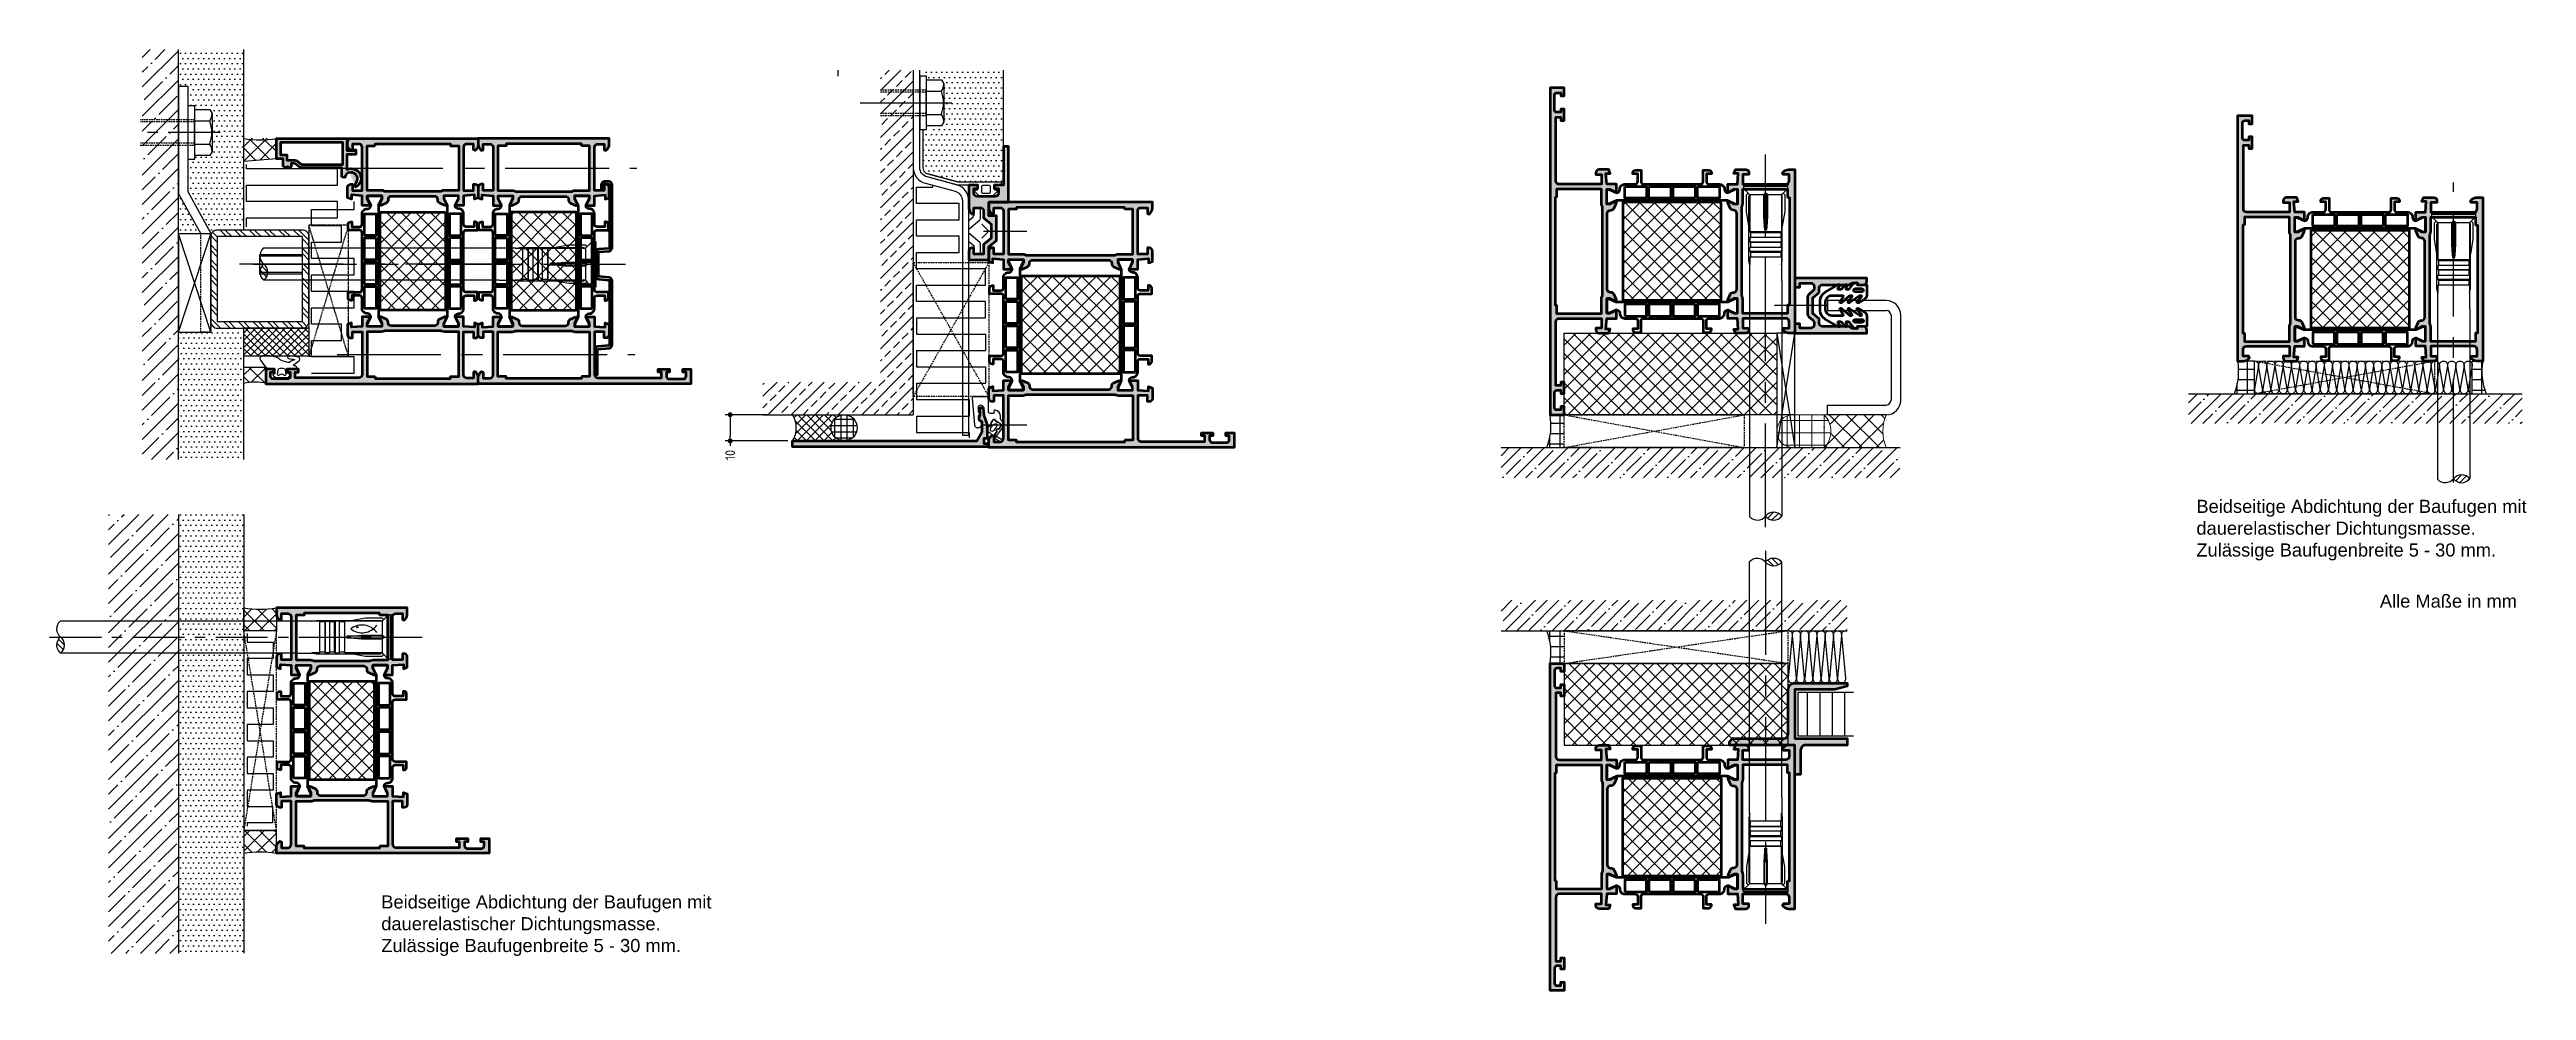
# Model space of a CAD drawing. Header units: millimetres. Extents: x -1598 to 10110, y -2803 to 662.
# Drawn here: x 1568 to 2325, y -288 to 0 of the extents above; entities that cross this region are included whole.
import ezdxf
from ezdxf.enums import TextEntityAlignment as Align

# ---------------------------------------------------------------- set-up
doc = ezdxf.new("R2010")
doc.units = ezdxf.units.MM
doc.header["$PDMODE"] = 3
doc.header["$PDSIZE"] = -2
doc.linetypes.add('CENTER', pattern=[50.8, 31.75, -6.35, 6.35, -6.35])
doc.linetypes.add('VERDECKT', pattern=[0.75, 0.5, -0.25])
for name, color, linetype in [('01TXT', 7, 'Continuous'), ('CENT_18', 3, 'CENTER'), ('CENT_25', 3, 'CENTER'), ('CONST18', 3, 'Continuous'), ('CONST25', 3, 'Continuous'), ('CONST35', 3, 'Continuous'), ('DICHT_PAR', 3, 'Continuous'), ('HIDE_25', 3, 'VERDECKT')]:
    doc.layers.add(name, color=color, linetype=linetype)
for name, color, linetype, lineweight in [('AM_5', 3, 'Continuous', 25), ('AM_S', 80, 'Continuous', 50), ('AM_SP', 3, 'Continuous', 50), ('CONT2', 2, 'Continuous', 0), ('Cont3', 70, 'Continuous', 18), ('Docu-AM_8', 1, 'Continuous', 25)]:
    doc.layers.add(name, color=color, linetype=linetype, lineweight=lineweight)
doc.styles.add('HBS_DIMTEXTSTYLE', font='isocp.shx')
doc.styles.add('SWISSL', font='swissl.ttf')
doc.dimstyles.new('Konstruktionsschnitt 1-1$0', dxfattribs={"dimscale": 0, "dimtxt": 3, "dimasz": 1.5, "dimexe": 1.5, "dimexo": 1.5, "dimgap": 1.5, "dimtad": 0, "dimdsep": 46, "dimtxsty": 'HBS_DIMTEXTSTYLE', "dimblk": 'PUNKT', "dimcen": 0, "dimclrd": 3, "dimclre": 3, "dimclrt": 2, "dimadec": 1, "dimazin": 2, "dimtfac": 0.7, "dimtofl": 0, "dimtmove": 0, "dimatfit": 3, "dimfxl": 1, "dimtolj": 1, "dimtzin": 0, "dimarcsym": 0})
pattern_1 = [(0, (1352.52, -371.1912), (0.79375, 1.5875), [0, -1.5875])]

msp = doc.modelspace()

# ---------------------------------------------------------------- texts
at = {"layer": '01TXT', "color": 1, "style": 'SWISSL'}
msp.add_text('Alle Maße in mm', height=4, dxfattribs=at).set_placement((2322.385264, -170.941354), align=Align.RIGHT)
at = {"layer": '01TXT', "color": 1, "char_height": 4, "width": 109.83412936, "attachment_point": 1, "style": 'SWISSL'}
for insert in [(2224.384882, -137.974358), (1669.471156, -258.912501)]:
    msp.add_mtext('Beidseitige Abdichtung der Baufugen mit\\Pdauerelastischer Dichtungsmasse.\\PZulässige Baufugenbreite 5 - 30 mm.', dxfattribs=dict(at, insert=insert))

# ---------------------------------------------------------------- blocks, each defined once
blk = doc.blocks.new('B-LL4030037')
at = {"layer": 'DICHT_PAR'}
blk.add_lwpolyline([(6.91, -4.39, -0.513962), (6.09, -2.99, -0.297135), (7.46, -2.1), (7.6, -2.1, -0.369664), (7.9, -2.35, 0.369664), (8.88, -3.2), (9.57, -3.2, -0.420084), (11, -3.2), (12.3, -3.2, 0.999832), (12.3, -1.8), (12.13, -1.8, -0.143376), (6.74, -0.22, -1.099023), (7.35, 0.56), (8.36, 1.27, 0.4141), (8.46, 1.83), (7.2, 3.63, 0.414214), (6.64, 3.73), (5.62, 3.01, -0.816497), (4.82, 2.45), (3.63, 1.62, -0.440181), (2.77, 1.81), (1.79, 3.52, -1), (2.39, 3.87), (3.13, 2.6), (3.13, 2.14, 1), (3.6, 2.14), (3.6, 2.45), (6.13, 4.23, -0.36397), (8.06, 4.06), (8.43, 3.69, 0.198912), (8.64, 3.6), (9.42, 3.6, -0.36952), (11.4, 1.91, -0.434184), (11.13, 1.56), (10.4, 1.5), (10.4, 0.4, 0.414214), (10.9, -0.1), (15, -0.1, -0.414214), (15.5, -0.6), (15.5, -4.6, -0.440011), (14.96, -5.1), (6.91, -4.39)], format="xyb", close=True, dxfattribs=at)
blk = doc.blocks.new('B-LL4010121')
at = {"layer": 'DICHT_PAR'}
for points in [[(8.2, 2.08, -0.562627), (8.36, 1.27), (7.35, 0.56, 0.815795), (6.55, 0), (5.83, -0.5), (4.91, -0.5, -0.521447), (4.63, -0.1, 0.204111), (4.62, 0.14, 0.161479), (3.96, 0.81, -0.542433), (3.84, 1.77), (4.82, 2.45, 0.816497), (5.62, 3.01), (6.54, 3.66, -0.542433), (7.4, 3.22, 0.246345), (8.2, 2.08)], [(5.24, 1.61, 0.058524), (4.97, 1.26, 0.73913), (5.52, 0.47, 0.172575), (7.15, 1.62, 0.73913), (6.6, 2.4, 0.115458), (5.24, 1.61)]]:
    blk.add_lwpolyline(points, format="xyb", close=True, dxfattribs=at)
blk = doc.blocks.new('LL4010121')
blk.add_blockref('B-LL4010121', (0, 0))
blk = doc.blocks.new('LL4030037')
for name in ['B-LL4030037', 'LL4010121']:
    blk.add_blockref(name, (0, 0))
blk = doc.blocks.new('B-LL4010003')
at = {"layer": 'DICHT_PAR'}
for points in [[(-2.6, -5.93, 0.208), (-2.12, -7.03), (-1.91, -7.23, 0.594937), (-1.58, -7.12), (-1.53, -6.85, -0.36397), (-1.33, -6.68), (0.04, -6.68, -0.520567), (0.23, -6.95), (0.02, -7.53, 0.087489), (0, -7.63), (0, -8.88, 0.414214), (0.3, -9.18), (0.48, -9.18, 0.198912), (0.69, -9.09), (0.91, -8.87, 0.198912), (1, -8.66), (1, -8.47, -0.689477), (1.35, -8.34, -0.056384), (2.39, -9.81, 0.619984), (3.64, -9.76, 0.020859), (3.98, -7.4, 0.02499), (4, -6.91), (4, -6.8, 0.939307), (3.21, -6.67, -0.03828), (2.86, -8.61, 0.079668), (2.05, -6.84, -0.212371), (2.01, -6.6), (2.32, -5.46, -0.093714), (3.12, -3.78, 0.160241), (4, -1.11), (4, 1.26, 0.606815), (2.73, 1.91), (0.13, 0.09, 0.244698), (0, -0.16), (0, -1.53, 0.087489), (0.02, -1.63), (0.23, -2.21, -0.520567), (0.04, -2.48), (-1.33, -2.48, -0.36397), (-1.53, -2.32), (-1.58, -2.05, 0.594937), (-1.91, -1.94), (-2.12, -2.13, 0.208), (-2.6, -3.23), (-2.6, -5.93)], [(0.3, -5.06, -0.378866), (-0.23, -5.65), (-1.66, -5.83, -0.717695), (-1.91, -5.32, 0.421053), (-1.91, -3.85, -0.717695), (-1.66, -3.33), (-0.23, -3.51, -0.378866), (0.3, -4.11), (0.3, -5.06)]]:
    blk.add_lwpolyline(points, format="xyb", close=True, dxfattribs=at)
blk = doc.blocks.new('LL4010003')
blk.add_blockref('B-LL4010003', (0, 0))
blk = doc.blocks.new('B-4090113_docu_wos')
at = {"layer": 'Docu-AM_8'}
h = blk.add_hatch(dxfattribs=at)
h.set_pattern_fill('ANSI37', color=256, style=0)
h.paths.add_polyline_path([(30, 30), (0, 30), (0, 0), (30, 0)])
at = {"layer": 'AM_S'}
blk.add_lwpolyline([(30, 30), (0, 30), (0, 0), (30, 0), (30, 30)], close=True, dxfattribs=at)
blk = doc.blocks.new('B-1910148_docu_wos')
at = {"layer": 'Docu-AM_8'}
h = blk.add_hatch(color=256, dxfattribs=at)
edge = h.paths.add_edge_path()
edge.add_line((20.5, 39.8), (20.5, 40.5))
edge.add_line((20.5, 40.5), (18.3, 39.5))
edge.add_line((18.3, 39.5), (17.5, 39.5))
edge.add_line((17.5, 39.5), (17.5, 43.9))
edge.add_line((17.5, 43.9), (18.3, 43.9))
edge.add_line((18.3, 43.9), (20.5, 42.9))
edge.add_line((20.5, 42.9), (20.5, 45.5))
edge.add_line((20.5, 45.5), (17.5, 45.5))
edge.add_line((17.5, 45.5), (17.28, 48.8))
edge.add_line((17.28, 48.8), (18.59, 48.8))
edge.add_line((18.59, 48.8), (18.15, 50))
edge.add_line((18.15, 50), (15, 50))
edge.add_arc((15, 49), 1, 90, 180)
edge.add_line((14, 49), (14, 48.5))
edge.add_line((14, 48.5), (15.9, 48.5))
edge.add_line((15.9, 48.5), (15.9, 45.5))
edge.add_line((15.9, 45.5), (2.8, 45.5))
edge.add_arc((2.8, 46.5), 1, 180, 270, ccw=False)
edge.add_line((1.8, 46.5), (1.8, 66))
edge.add_line((1.8, 66), (3.5, 66))
edge.add_line((3.5, 66), (3.5, 65))
edge.add_line((3.5, 65), (4.5, 65))
edge.add_line((4.5, 65), (4.5, 68.5))
edge.add_line((4.5, 68.5), (3.5, 68.5))
edge.add_line((3.5, 68.5), (3.5, 67.5))
edge.add_line((3.5, 67.5), (2.3, 67.5))
edge.add_arc((2.3, 68.3), 0.8, 180, 270, ccw=False)
edge.add_line((1.5, 68.3), (1.5, 72.7))
edge.add_arc((2.3, 72.7), 0.8, 90, 180, ccw=False)
edge.add_line((2.3, 73.5), (3.5, 73.5))
edge.add_line((3.5, 73.5), (3.5, 72.5))
edge.add_line((3.5, 72.5), (4.5, 72.5))
edge.add_line((4.5, 72.5), (4.5, 75))
edge.add_line((4.5, 75), (0, 75))
edge.add_line((0, 75), (0, 0))
edge.add_line((0, 0), (1.9, 0))
edge.add_arc((1.9, 2), 2, 270, 315)
edge.add_line((3.31, 0.59), (3.71, 0.99))
edge.add_line((3.71, 0.99), (3.5, 1.5))
edge.add_line((3.5, 1.5), (1.7, 1.5))
edge.add_line((1.7, 1.5), (1.7, 3.5))
edge.add_arc((2.7, 3.5), 1, 90, 180, ccw=False)
edge.add_line((2.7, 4.5), (15.9, 4.5))
edge.add_line((15.9, 4.5), (15.9, 1.5))
edge.add_line((15.9, 1.5), (14, 1.5))
edge.add_line((14, 1.5), (14, 1))
edge.add_arc((15, 1), 1, 180, 270)
edge.add_line((15, 0), (18.15, 0))
edge.add_line((18.15, 0), (18.59, 1.2))
edge.add_line((18.59, 1.2), (17.28, 1.2))
edge.add_line((17.28, 1.2), (17.5, 4.5))
edge.add_line((17.5, 4.5), (20.5, 4.5))
edge.add_line((20.5, 4.5), (20.5, 7.1))
edge.add_line((20.5, 7.1), (18.3, 6.1))
edge.add_line((18.3, 6.1), (17.5, 6.1))
edge.add_line((17.5, 6.1), (17.5, 10.5))
edge.add_line((17.5, 10.5), (18.3, 10.5))
edge.add_line((18.3, 10.5), (20.5, 9.5))
edge.add_line((20.5, 9.5), (20.5, 10.2))
edge.add_line((20.5, 10.2), (19.77, 11.81))
edge.add_arc((18.86, 11.4), 1, 24.44395, 90)
edge.add_line((18.86, 12.4), (18.7, 12.4))
edge.add_arc((18.7, 13.4), 1, 180, 270, ccw=False)
edge.add_line((17.7, 13.4), (17.7, 36.6))
edge.add_arc((18.7, 36.6), 1, 90, 180, ccw=False)
edge.add_line((18.7, 37.6), (18.86, 37.6))
edge.add_arc((18.86, 38.6), 1, 270, 335.55605)
edge.add_line((19.77, 38.19), (20.5, 39.8))
edge = h.paths.add_edge_path(flags=16)
edge.add_line((2.2, 41.5), (1.6, 41.5))
edge.add_line((1.6, 41.5), (1.6, 8.5))
edge.add_line((1.6, 8.5), (2.2, 8.5))
edge.add_line((2.2, 8.5), (2.2, 6))
edge.add_line((2.2, 6), (15.9, 6))
edge.add_line((15.9, 6), (15.9, 10.35))
edge.add_arc((17.95, 10.35), 2.05, 154.3744, 180, ccw=False)
edge.add_arc((15.2, 11.67), 1, 334.3744, 360)
edge.add_line((16.2, 11.67), (16.2, 38.33))
edge.add_arc((15.2, 38.33), 1, 0, 25.6256)
edge.add_arc((17.95, 39.65), 2.05, 180, 205.6256, ccw=False)
edge.add_line((15.9, 39.65), (15.9, 44))
edge.add_line((15.9, 44), (2.2, 44))
edge.add_line((2.2, 44), (2.2, 41.5))
h = blk.add_hatch(color=256, dxfattribs=at)
edge = h.paths.add_edge_path()
edge.add_line((54.5, 39.8), (54.5, 40.5))
edge.add_line((54.5, 40.5), (56.7, 39.5))
edge.add_line((56.7, 39.5), (57.5, 39.5))
edge.add_line((57.5, 39.5), (57.5, 43.9))
edge.add_line((57.5, 43.9), (56.7, 43.9))
edge.add_line((56.7, 43.9), (54.5, 42.9))
edge.add_line((54.5, 42.9), (54.5, 45.5))
edge.add_line((54.5, 45.5), (57.5, 45.5))
edge.add_line((57.5, 45.5), (57.72, 48.8))
edge.add_line((57.72, 48.8), (56.41, 48.8))
edge.add_line((56.41, 48.8), (56.85, 50))
edge.add_line((56.85, 50), (60, 50))
edge.add_arc((60, 49), 1, 0, 90, ccw=False)
edge.add_line((61, 49), (61, 48.5))
edge.add_line((61, 48.5), (59.1, 48.5))
edge.add_line((59.1, 48.5), (59.1, 45.5))
edge.add_line((59.1, 45.5), (72.3, 45.5))
edge.add_arc((72.3, 46.5), 1, 270, 360)
edge.add_line((73.3, 46.5), (73.3, 48.5))
edge.add_line((73.3, 48.5), (71.5, 48.5))
edge.add_line((71.5, 48.5), (71.29, 49.01))
edge.add_line((71.29, 49.01), (71.69, 49.41))
edge.add_arc((73.1, 48), 2, 90, 135, ccw=False)
edge.add_line((73.1, 50), (75, 50))
edge.add_line((75, 50), (75, 0))
edge.add_line((75, 0), (73.1, 0))
edge.add_arc((73.1, 2), 2, 225, 270, ccw=False)
edge.add_line((71.69, 0.59), (71.29, 0.99))
edge.add_line((71.29, 0.99), (71.5, 1.5))
edge.add_line((71.5, 1.5), (73.3, 1.5))
edge.add_line((73.3, 1.5), (73.3, 3.5))
edge.add_arc((72.3, 3.5), 1, 0, 90)
edge.add_line((72.3, 4.5), (59.1, 4.5))
edge.add_line((59.1, 4.5), (59.1, 1.5))
edge.add_line((59.1, 1.5), (61, 1.5))
edge.add_line((61, 1.5), (61, 1))
edge.add_arc((60, 1), 1, -90, 0, ccw=False)
edge.add_line((60, 0), (56.85, 0))
edge.add_line((56.85, 0), (56.41, 1.2))
edge.add_line((56.41, 1.2), (57.72, 1.2))
edge.add_line((57.72, 1.2), (57.5, 4.5))
edge.add_line((57.5, 4.5), (54.5, 4.5))
edge.add_line((54.5, 4.5), (54.5, 7.1))
edge.add_line((54.5, 7.1), (56.7, 6.1))
edge.add_line((56.7, 6.1), (57.5, 6.1))
edge.add_line((57.5, 6.1), (57.5, 10.5))
edge.add_line((57.5, 10.5), (56.7, 10.5))
edge.add_line((56.7, 10.5), (54.5, 9.5))
edge.add_line((54.5, 9.5), (54.5, 10.2))
edge.add_line((54.5, 10.2), (55.23, 11.81))
edge.add_arc((56.14, 11.4), 1, 90, 155.55605, ccw=False)
edge.add_line((56.14, 12.4), (56.3, 12.4))
edge.add_arc((56.3, 13.4), 1, 270, 360)
edge.add_line((57.3, 13.4), (57.3, 36.6))
edge.add_arc((56.3, 36.6), 1, 0, 90)
edge.add_line((56.3, 37.6), (56.14, 37.6))
edge.add_arc((56.14, 38.6), 1, 204.44395, 270, ccw=False)
edge.add_line((55.23, 38.19), (54.5, 39.8))
edge = h.paths.add_edge_path(flags=16)
edge.add_line((72.8, 41.5), (73.4, 41.5))
edge.add_line((73.4, 41.5), (73.4, 8.5))
edge.add_line((73.4, 8.5), (72.8, 8.5))
edge.add_line((72.8, 8.5), (72.8, 6))
edge.add_line((72.8, 6), (59.1, 6))
edge.add_line((59.1, 6), (59.1, 10.35))
edge.add_arc((57.05, 10.35), 2.05, 0, 25.6256)
edge.add_arc((59.8, 11.67), 1, 180, 205.6256, ccw=False)
edge.add_line((58.8, 11.67), (58.8, 38.33))
edge.add_arc((59.8, 38.33), 1, 154.3744, 180, ccw=False)
edge.add_arc((57.05, 39.65), 2.05, 334.3744, 360)
edge.add_line((59.1, 39.65), (59.1, 44))
edge.add_line((59.1, 44), (72.8, 44))
edge.add_line((72.8, 44), (72.8, 41.5))
at = {"layer": 'AM_S'}
for points in [[(20.5, 39.8), (20.5, 40.5), (18.3, 39.5), (17.5, 39.5), (17.5, 43.9), (18.3, 43.9), (20.5, 42.9), (20.5, 45.5), (17.5, 45.5), (17.28, 48.8), (18.59, 48.8), (18.15, 50), (15, 50, 0.414214), (14, 49), (14, 48.5), (15.9, 48.5), (15.9, 45.5), (2.8, 45.5, -0.414214), (1.8, 46.5), (1.8, 66), (3.5, 66), (3.5, 65), (4.5, 65), (4.5, 68.5), (3.5, 68.5), (3.5, 67.5), (2.3, 67.5, -0.414214), (1.5, 68.3), (1.5, 72.7, -0.414214), (2.3, 73.5), (3.5, 73.5), (3.5, 72.5), (4.5, 72.5), (4.5, 75), (0, 75), (0, 0), (1.9, 0, 0.198912), (3.31, 0.59), (3.71, 0.99), (3.5, 1.5), (1.7, 1.5), (1.7, 3.5, -0.414214), (2.7, 4.5), (15.9, 4.5), (15.9, 1.5), (14, 1.5), (14, 1, 0.414214), (15, 0), (18.15, 0), (18.59, 1.2), (17.28, 1.2), (17.5, 4.5), (20.5, 4.5), (20.5, 7.1), (18.3, 6.1), (17.5, 6.1), (17.5, 10.5), (18.3, 10.5), (20.5, 9.5), (20.5, 10.2), (19.77, 11.81, 0.294108), (18.86, 12.4), (18.7, 12.4, -0.414214), (17.7, 13.4), (17.7, 36.6, -0.414214), (18.7, 37.6), (18.86, 37.6, 0.294108), (19.77, 38.19), (20.5, 39.8)], [(54.5, 39.8), (54.5, 40.5), (56.7, 39.5), (57.5, 39.5), (57.5, 43.9), (56.7, 43.9), (54.5, 42.9), (54.5, 45.5), (57.5, 45.5), (57.72, 48.8), (56.41, 48.8), (56.85, 50), (60, 50, -0.414214), (61, 49), (61, 48.5), (59.1, 48.5), (59.1, 45.5), (72.3, 45.5, 0.414214), (73.3, 46.5), (73.3, 48.5), (71.5, 48.5), (71.29, 49.01), (71.69, 49.41, -0.198912), (73.1, 50), (75, 50), (75, 0), (73.1, 0, -0.198912), (71.69, 0.59), (71.29, 0.99), (71.5, 1.5), (73.3, 1.5), (73.3, 3.5, 0.414214), (72.3, 4.5), (59.1, 4.5), (59.1, 1.5), (61, 1.5), (61, 1, -0.414214), (60, 0), (56.85, 0), (56.41, 1.2), (57.72, 1.2), (57.5, 4.5), (54.5, 4.5), (54.5, 7.1), (56.7, 6.1), (57.5, 6.1), (57.5, 10.5), (56.7, 10.5), (54.5, 9.5), (54.5, 10.2), (55.23, 11.81, -0.294108), (56.14, 12.4), (56.3, 12.4, 0.414214), (57.3, 13.4), (57.3, 36.6, 0.414214), (56.3, 37.6), (56.14, 37.6, -0.294108), (55.23, 38.19), (54.5, 39.8)], [(2.2, 41.5), (1.6, 41.5), (1.6, 8.5), (2.2, 8.5), (2.2, 6), (15.9, 6), (15.9, 10.35, -0.112281), (16.1, 11.24, 0.112281), (16.2, 11.67), (16.2, 38.33, 0.112281), (16.1, 38.76, -0.112281), (15.9, 39.65), (15.9, 44), (2.2, 44), (2.2, 41.5)], [(72.8, 41.5), (73.4, 41.5), (73.4, 8.5), (72.8, 8.5), (72.8, 6), (59.1, 6), (59.1, 10.35, 0.112281), (58.9, 11.24, -0.112281), (58.8, 11.67), (58.8, 38.33, -0.112281), (58.9, 38.76, 0.112281), (59.1, 39.65), (59.1, 44), (72.8, 44), (72.8, 41.5)]]:
    blk.add_lwpolyline(points, format="xyb", close=True, dxfattribs=at)
at = {"layer": 'AM_SP'}
for points in [[(54.5, 42.9), (54.5, 42.95), (56.5, 43.95), (57.5, 43.95), (57.5, 39.45), (56.5, 39.45), (54.5, 40.45), (54.5, 40.5), (20.5, 40.5), (20.5, 40.45), (18.5, 39.45), (17.5, 39.45), (17.5, 43.95), (18.5, 43.95), (20.5, 42.95), (20.5, 42.9, 0.414214), (21.5, 43.9), (21.5, 44, -0.414214), (23, 45.5), (26.2, 45.5, 0.414214), (27, 46.3), (27, 48.7), (25.5, 48.7), (25.5, 49, -0.414214), (26.3, 49.8), (28, 49.8), (28, 46.3, 0.414214), (28.8, 45.5), (46.2, 45.5, 0.414214), (47, 46.3), (47, 49.8), (48.7, 49.8, -0.414214), (49.5, 49), (49.5, 48.7), (48, 48.7), (48, 46.3, 0.414214), (48.8, 45.5), (52, 45.5, -0.414214), (53.5, 44), (53.5, 43.9, 0.414214), (54.5, 42.9)], [(54.5, 7.1), (54.5, 7.05), (56.5, 6.05), (57.5, 6.05), (57.5, 10.55), (56.5, 10.55), (54.5, 9.55), (54.5, 9.5), (20.5, 9.5), (20.5, 9.55), (18.5, 10.55), (17.5, 10.55), (17.5, 6.05), (18.5, 6.05), (20.5, 7.05), (20.5, 7.1, -0.414214), (21.5, 6.1), (21.5, 6, 0.414214), (23, 4.5), (26.2, 4.5, -0.414214), (27, 3.7), (27, 1.3), (25.5, 1.3), (25.5, 1, 0.414214), (26.3, 0.2), (28, 0.2), (28, 3.7, -0.414214), (28.8, 4.5), (46.2, 4.5, -0.414214), (47, 3.7), (47, 0.2), (48.7, 0.2, 0.414214), (49.5, 1), (49.5, 1.3), (48, 1.3), (48, 3.7, -0.414214), (48.8, 4.5), (52, 4.5, 0.414214), (53.5, 6), (53.5, 6.1, -0.414214), (54.5, 7.1)]]:
    blk.add_lwpolyline(points, format="xyb", close=True, dxfattribs=at)
for points in [[(23, 44.8), (29.7, 44.8), (29.7, 41.2), (23, 41.2), (23, 44.8)], [(30.4, 44.8), (37.15, 44.8), (37.15, 41.2), (30.4, 41.2), (30.4, 44.8)], [(44.6, 41.2), (37.85, 41.2), (37.85, 44.8), (44.6, 44.8), (44.6, 41.2)], [(45.3, 44.8), (52, 44.8), (52, 41.2), (45.3, 41.2), (45.3, 44.8)], [(23, 5.2), (29.7, 5.2), (29.7, 8.8), (23, 8.8), (23, 5.2)], [(30.4, 5.2), (37.15, 5.2), (37.15, 8.8), (30.4, 8.8), (30.4, 5.2)], [(44.6, 8.8), (37.85, 8.8), (37.85, 5.2), (44.6, 5.2), (44.6, 8.8)], [(45.3, 5.2), (52, 5.2), (52, 8.8), (45.3, 8.8), (45.3, 5.2)]]:
    blk.add_lwpolyline(points, close=True, dxfattribs=at)
blk = doc.blocks.new('B-3091057_docu_wos')
at = {"layer": 'Docu-AM_8'}
h = blk.add_hatch(color=256, dxfattribs=at)
edge = h.paths.add_edge_path()
edge.add_line((10.07, 6.58), (10.07, -0.52))
edge.add_arc((12.07, -0.52), 2, 180, 225)
edge.add_line((10.65, -1.93), (11.06, -2.33))
edge.add_line((11.06, -2.33), (11.57, -2.12))
edge.add_line((11.57, -2.12), (11.57, -0.32))
edge.add_line((11.57, -0.32), (13.57, -0.32))
edge.add_arc((13.57, -1.32), 1, 0, 90, ccw=False)
edge.add_line((14.57, -1.32), (14.57, -3.47))
edge.add_line((14.57, -3.47), (16.87, -5.4))
edge.add_line((16.87, -5.4), (16.87, -7.32))
edge.add_line((16.87, -7.32), (17.07, -7.52))
edge.add_line((17.07, -7.52), (16.87, -7.72))
edge.add_line((16.87, -7.72), (16.87, -9.64))
edge.add_line((16.87, -9.64), (14.57, -11.57))
edge.add_line((14.57, -11.57), (14.57, -14.52))
edge.add_line((14.57, -14.52), (11.57, -14.52))
edge.add_line((11.57, -14.52), (11.57, -12.62))
edge.add_line((11.57, -12.62), (11.07, -12.62))
edge.add_arc((11.07, -13.62), 1, 90, 180)
edge.add_line((10.07, -13.62), (10.07, -16.22))
edge.add_line((10.07, -16.22), (16.17, -16.22))
edge.add_line((16.17, -16.22), (16.17, -12.32))
edge.add_line((16.17, -12.32), (18.47, -10.39))
edge.add_line((18.47, -10.39), (18.47, -2.82))
edge.add_line((18.47, -2.82), (16.17, -2.82))
edge.add_line((16.17, -2.82), (16.17, 1.38))
edge.add_line((16.17, 1.38), (22.17, 1.38))
edge.add_line((22.17, 1.38), (22.17, 18.38))
edge.add_line((22.17, 18.38), (20.67, 18.38))
edge.add_line((20.67, 18.38), (20.67, 6.58))
edge.add_line((20.67, 6.58), (17.82, 6.58))
edge.add_line((17.82, 6.58), (17.82, 5.58))
edge.add_line((17.82, 5.58), (19.07, 5.58))
edge.add_line((19.07, 5.58), (19.07, 4.08))
edge.add_arc((18.07, 4.08), 1, 270, 360, ccw=False)
edge.add_line((18.07, 3.08), (12.57, 3.08))
edge.add_arc((12.57, 4.08), 1, 180, 270, ccw=False)
edge.add_line((11.57, 4.08), (11.57, 5.58))
edge.add_line((11.57, 5.58), (12.82, 5.58))
edge.add_line((12.82, 5.58), (12.82, 6.58))
edge.add_line((12.82, 6.58), (10.07, 6.58))
at = {"layer": 'AM_S'}
blk.add_lwpolyline([(10.07, 6.58), (10.07, -0.52, 0.198912), (10.65, -1.93), (11.06, -2.33), (11.57, -2.12), (11.57, -0.32), (13.57, -0.32, -0.414214), (14.57, -1.32), (14.57, -3.47), (16.87, -5.4), (16.87, -7.32), (17.07, -7.52), (16.87, -7.72), (16.87, -9.64), (14.57, -11.57), (14.57, -14.52), (11.57, -14.52), (11.57, -12.62), (11.07, -12.62, 0.414214), (10.07, -13.62), (10.07, -16.22), (16.17, -16.22), (16.17, -12.32), (18.47, -10.39), (18.47, -2.82), (16.17, -2.82), (16.17, 1.38), (22.17, 1.38), (22.17, 18.38), (20.67, 18.38), (20.67, 6.58), (17.82, 6.58), (17.82, 5.58), (19.07, 5.58), (19.07, 4.08, -0.414214), (18.07, 3.08), (12.57, 3.08, -0.414214), (11.57, 4.08), (11.57, 5.58), (12.82, 5.58), (12.82, 6.58), (10.07, 6.58)], format="xyb", close=True, dxfattribs=at)
blk = doc.blocks.new('B-3091036_docu_wos')
at = {"layer": 'Docu-AM_8'}
h = blk.add_hatch(color=256, dxfattribs=at)
edge = h.paths.add_edge_path()
edge.add_line((7.2, -0.5), (2.7, -0.5))
edge.add_line((2.7, -0.5), (2.7, -1.5))
edge.add_line((2.7, -1.5), (1.2, -1.5))
edge.add_line((1.2, -1.5), (1.2, -0.58))
edge.add_line((1.2, -0.58), (0.71, -0.09))
edge.add_line((0.71, -0.09), (0.2, -0.3))
edge.add_line((0.2, -0.3), (0.2, -60))
edge.add_line((0.2, -60), (2, -60))
edge.add_line((2, -60), (2, -3.67))
edge.add_line((2, -3.67), (4.9, -2))
edge.add_line((4.9, -2), (7.87, -2))
edge.add_line((7.87, -2), (7.93, -2.23))
edge.add_arc((8.9, -2), 1, 193.34236, 315.573)
edge.add_line((9.61, -2.7), (12.2, -2.7))
edge.add_line((12.2, -2.7), (12.2, -1.7))
edge.add_line((12.2, -1.7), (11.95, -1.7))
edge.add_arc((11.95, 8.3), 10, 241.64236, 270, ccw=False)
at = {"layer": 'AM_S'}
blk.add_lwpolyline([(7.2, -0.5), (2.7, -0.5), (2.7, -1.5), (1.2, -1.5), (1.2, -0.58), (0.71, -0.09), (0.2, -0.3), (0.2, -60), (2, -60), (2, -3.67), (4.9, -2), (7.87, -2), (7.93, -2.23, 0.590401), (9.61, -2.7), (12.2, -2.7), (12.2, -1.7), (11.95, -1.7, -0.124369), (7.2, -0.5)], format="xyb", close=True, dxfattribs=at)
blk = doc.blocks.new('*X53')
at = {"color": 0}
for p, q in [((123.48, 106.33), (122.5, 107.31)), ((125.52, 106.06), (123.5, 108.08)), ((126.76, 106.59), (124.94, 108.4))]:
    blk.add_line(p, q, dxfattribs=at)
blk = doc.blocks.new('BLOCK12_35_35_19_3_2008_8')
at = {"color": 3, "linetype": 'Continuous'}
blk.add_circle((-9.5, 3), 0.2, dxfattribs=at)
for centre, start, end in [((-8.05, -1.91), 35.63071, 128.00883), ((-8.05, 6.91), 231.99117, 324.36929)]:
    blk.add_arc(centre, 5.6, start, end, dxfattribs=at)
blk = doc.blocks.new('B-4090112_docu_wos')
at = {"layer": 'Docu-AM_8'}
h = blk.add_hatch(dxfattribs=at)
h.set_pattern_fill('ANSI37', color=256, style=0)
h.paths.add_polyline_path([(30, 0), (30, 20), (0, 20), (0, 0)])
at = {"layer": 'AM_S'}
blk.add_lwpolyline([(30, 0), (0, 0), (0, 20), (30, 20), (30, 0)], close=True, dxfattribs=at)
blk = doc.blocks.new('B-1311073_docu_wos')
at = {"layer": 'Docu-AM_8'}
h = blk.add_hatch(color=256, dxfattribs=at)
edge = h.paths.add_edge_path()
edge.add_line((20.5, 29.8), (20.5, 30.5))
edge.add_line((20.5, 30.5), (18.3, 29.5))
edge.add_line((18.3, 29.5), (17.5, 29.5))
edge.add_line((17.5, 29.5), (17.5, 33.9))
edge.add_line((17.5, 33.9), (18.3, 33.9))
edge.add_line((18.3, 33.9), (20.5, 32.9))
edge.add_line((20.5, 32.9), (20.5, 35.5))
edge.add_line((20.5, 35.5), (17.5, 35.5))
edge.add_line((17.5, 35.5), (17.28, 38.8))
edge.add_line((17.28, 38.8), (18.59, 38.8))
edge.add_line((18.59, 38.8), (18.15, 40))
edge.add_line((18.15, 40), (15, 40))
edge.add_arc((15, 39), 1, 90, 180)
edge.add_line((14, 39), (14, 38.5))
edge.add_line((14, 38.5), (15.9, 38.5))
edge.add_line((15.9, 38.5), (15.9, 35.5))
edge.add_line((15.9, 35.5), (2.8, 35.5))
edge.add_arc((2.8, 36.5), 1, 180, 270, ccw=False)
edge.add_line((1.8, 36.5), (1.8, 56))
edge.add_line((1.8, 56), (3.5, 56))
edge.add_line((3.5, 56), (3.5, 55))
edge.add_line((3.5, 55), (4.5, 55))
edge.add_line((4.5, 55), (4.5, 58.5))
edge.add_line((4.5, 58.5), (3.5, 58.5))
edge.add_line((3.5, 58.5), (3.5, 57.5))
edge.add_line((3.5, 57.5), (2.3, 57.5))
edge.add_arc((2.3, 58.3), 0.8, 180, 270, ccw=False)
edge.add_line((1.5, 58.3), (1.5, 62.7))
edge.add_arc((2.3, 62.7), 0.8, 90, 180, ccw=False)
edge.add_line((2.3, 63.5), (3.5, 63.5))
edge.add_line((3.5, 63.5), (3.5, 62.5))
edge.add_line((3.5, 62.5), (4.5, 62.5))
edge.add_line((4.5, 62.5), (4.5, 65))
edge.add_line((4.5, 65), (0, 65))
edge.add_line((0, 65), (0, 0))
edge.add_line((0, 0), (1.9, 0))
edge.add_arc((1.9, 2), 2, 270, 315)
edge.add_line((3.31, 0.59), (3.71, 0.99))
edge.add_line((3.71, 0.99), (3.5, 1.5))
edge.add_line((3.5, 1.5), (1.7, 1.5))
edge.add_line((1.7, 1.5), (1.7, 3.5))
edge.add_arc((2.7, 3.5), 1, 90, 180, ccw=False)
edge.add_line((2.7, 4.5), (15.9, 4.5))
edge.add_line((15.9, 4.5), (15.9, 1.5))
edge.add_line((15.9, 1.5), (14, 1.5))
edge.add_line((14, 1.5), (14, 1))
edge.add_arc((15, 1), 1, 180, 270)
edge.add_line((15, 0), (18.15, 0))
edge.add_line((18.15, 0), (18.59, 1.2))
edge.add_line((18.59, 1.2), (17.28, 1.2))
edge.add_line((17.28, 1.2), (17.5, 4.5))
edge.add_line((17.5, 4.5), (20.5, 4.5))
edge.add_line((20.5, 4.5), (20.5, 7.1))
edge.add_line((20.5, 7.1), (18.3, 6.1))
edge.add_line((18.3, 6.1), (17.5, 6.1))
edge.add_line((17.5, 6.1), (17.5, 10.5))
edge.add_line((17.5, 10.5), (18.3, 10.5))
edge.add_line((18.3, 10.5), (20.5, 9.5))
edge.add_line((20.5, 9.5), (20.5, 10.2))
edge.add_line((20.5, 10.2), (19.77, 11.81))
edge.add_arc((18.86, 11.4), 1, 24.44395, 90)
edge.add_line((18.86, 12.4), (18.7, 12.4))
edge.add_arc((18.7, 13.4), 1, 180, 270, ccw=False)
edge.add_line((17.7, 13.4), (17.7, 26.6))
edge.add_arc((18.7, 26.6), 1, 90, 180, ccw=False)
edge.add_line((18.7, 27.6), (18.86, 27.6))
edge.add_arc((18.86, 28.6), 1, 270, 335.55605)
edge.add_line((19.77, 28.19), (20.5, 29.8))
edge = h.paths.add_edge_path(flags=16)
edge.add_line((2.2, 31.5), (1.6, 31.5))
edge.add_line((1.6, 31.5), (1.6, 8.5))
edge.add_line((1.6, 8.5), (2.2, 8.5))
edge.add_line((2.2, 8.5), (2.2, 6))
edge.add_line((2.2, 6), (15.9, 6))
edge.add_line((15.9, 6), (15.9, 10.35))
edge.add_arc((17.95, 10.35), 2.05, 154.3744, 180, ccw=False)
edge.add_arc((15.2, 11.67), 1, 334.3744, 360)
edge.add_line((16.2, 11.67), (16.2, 28.33))
edge.add_arc((15.2, 28.33), 1, 0, 25.6256)
edge.add_arc((17.95, 29.65), 2.05, 180, 205.6256, ccw=False)
edge.add_line((15.9, 29.65), (15.9, 34))
edge.add_line((15.9, 34), (2.2, 34))
edge.add_line((2.2, 34), (2.2, 31.5))
h = blk.add_hatch(color=256, dxfattribs=at)
edge = h.paths.add_edge_path()
edge.add_line((54.5, 10.2), (55.23, 11.81))
edge.add_arc((56.14, 11.4), 1, 450, 515.55605, ccw=False)
edge.add_line((56.14, 12.4), (56.3, 12.4))
edge.add_arc((56.3, 13.4), 1, 270, 360)
edge.add_line((57.3, 13.4), (57.3, 26.6))
edge.add_arc((56.3, 26.6), 1, 360, 450)
edge.add_line((56.3, 27.6), (56.14, 27.6))
edge.add_arc((56.14, 28.6), 1, 204.44395, 270, ccw=False)
edge.add_line((55.23, 28.19), (54.5, 29.8))
edge.add_line((54.5, 29.8), (54.5, 30.5))
edge.add_line((54.5, 30.5), (56.7, 29.5))
edge.add_line((56.7, 29.5), (57.5, 29.5))
edge.add_line((57.5, 29.5), (57.5, 33.9))
edge.add_line((57.5, 33.9), (56.7, 33.9))
edge.add_line((56.7, 33.9), (54.5, 32.9))
edge.add_line((54.5, 32.9), (54.5, 35.5))
edge.add_line((54.5, 35.5), (57.5, 35.5))
edge.add_line((57.5, 35.5), (57.72, 38.8))
edge.add_line((57.72, 38.8), (56.41, 38.8))
edge.add_line((56.41, 38.8), (56.85, 40))
edge.add_line((56.85, 40), (60, 40))
edge.add_arc((60, 39), 1, 360, 450, ccw=False)
edge.add_line((61, 39), (61, 38.5))
edge.add_line((61, 38.5), (59.1, 38.5))
edge.add_line((59.1, 38.5), (59.1, 35.5))
edge.add_line((59.1, 35.5), (72.3, 35.5))
edge.add_arc((72.3, 36.5), 1, 270, 360)
edge.add_line((73.3, 36.5), (73.3, 38.5))
edge.add_line((73.3, 38.5), (71.5, 38.5))
edge.add_line((71.5, 38.5), (71.29, 39.01))
edge.add_line((71.29, 39.01), (71.69, 39.41))
edge.add_arc((73.1, 38), 2, 450, 495, ccw=False)
edge.add_line((73.1, 40), (75, 40))
edge.add_line((75, 40), (75, 0))
edge.add_line((75, 0), (73.1, 0))
edge.add_arc((73.1, 2), 2, 225, 270, ccw=False)
edge.add_line((71.69, 0.59), (71.29, 0.99))
edge.add_line((71.29, 0.99), (71.5, 1.5))
edge.add_line((71.5, 1.5), (73.3, 1.5))
edge.add_line((73.3, 1.5), (73.3, 3.5))
edge.add_arc((72.3, 3.5), 1, 360, 450)
edge.add_line((72.3, 4.5), (59.1, 4.5))
edge.add_line((59.1, 4.5), (59.1, 1.5))
edge.add_line((59.1, 1.5), (61, 1.5))
edge.add_line((61, 1.5), (61, 1))
edge.add_arc((60, 1), 1, 270, 360, ccw=False)
edge.add_line((60, 0), (56.85, 0))
edge.add_line((56.85, 0), (56.41, 1.2))
edge.add_line((56.41, 1.2), (57.72, 1.2))
edge.add_line((57.72, 1.2), (57.5, 4.5))
edge.add_line((57.5, 4.5), (54.5, 4.5))
edge.add_line((54.5, 4.5), (54.5, 7.1))
edge.add_line((54.5, 7.1), (56.7, 6.1))
edge.add_line((56.7, 6.1), (57.5, 6.1))
edge.add_line((57.5, 6.1), (57.5, 10.5))
edge.add_line((57.5, 10.5), (56.7, 10.5))
edge.add_line((56.7, 10.5), (54.5, 9.5))
edge.add_line((54.5, 9.5), (54.5, 10.2))
edge = h.paths.add_edge_path(flags=0)
edge.add_line((72.8, 31.5), (73.4, 31.5))
edge.add_line((73.4, 31.5), (73.4, 8.5))
edge.add_line((73.4, 8.5), (72.8, 8.5))
edge.add_line((72.8, 8.5), (72.8, 6))
edge.add_line((72.8, 6), (59.1, 6))
edge.add_line((59.1, 6), (59.1, 10.35))
edge.add_arc((57.05, 10.35), 2.05, 360, 385.6256)
edge.add_arc((59.8, 11.67), 1, 180, 205.6256, ccw=False)
edge.add_line((58.8, 11.67), (58.8, 28.33))
edge.add_arc((59.8, 28.33), 1, 514.3744, 540, ccw=False)
edge.add_arc((57.05, 29.65), 2.05, 334.3744, 360)
edge.add_line((59.1, 29.65), (59.1, 34))
edge.add_line((59.1, 34), (72.8, 34))
edge.add_line((72.8, 34), (72.8, 31.5))
at = {"layer": 'AM_S'}
for points in [[(20.5, 29.8), (20.5, 30.5), (18.3, 29.5), (17.5, 29.5), (17.5, 33.9), (18.3, 33.9), (20.5, 32.9), (20.5, 35.5), (17.5, 35.5), (17.28, 38.8), (18.59, 38.8), (18.15, 40), (15, 40, 0.414214), (14, 39), (14, 38.5), (15.9, 38.5), (15.9, 35.5), (2.8, 35.5, -0.414214), (1.8, 36.5), (1.8, 56), (3.5, 56), (3.5, 55), (4.5, 55), (4.5, 58.5), (3.5, 58.5), (3.5, 57.5), (2.3, 57.5, -0.414214), (1.5, 58.3), (1.5, 62.7, -0.414214), (2.3, 63.5), (3.5, 63.5), (3.5, 62.5), (4.5, 62.5), (4.5, 65), (0, 65), (0, 0), (1.9, 0, 0.198912), (3.31, 0.59), (3.71, 0.99), (3.5, 1.5), (1.7, 1.5), (1.7, 3.5, -0.414214), (2.7, 4.5), (15.9, 4.5), (15.9, 1.5), (14, 1.5), (14, 1, 0.414214), (15, 0), (18.15, 0), (18.59, 1.2), (17.28, 1.2), (17.5, 4.5), (20.5, 4.5), (20.5, 7.1), (18.3, 6.1), (17.5, 6.1), (17.5, 10.5), (18.3, 10.5), (20.5, 9.5), (20.5, 10.2), (19.77, 11.81, 0.294108), (18.86, 12.4), (18.7, 12.4, -0.414214), (17.7, 13.4), (17.7, 26.6, -0.414214), (18.7, 27.6), (18.86, 27.6, 0.294108), (19.77, 28.19), (20.5, 29.8)], [(54.5, 10.2), (55.23, 11.81, -0.294108), (56.14, 12.4), (56.3, 12.4, 0.414214), (57.3, 13.4), (57.3, 26.6, 0.414214), (56.3, 27.6), (56.14, 27.6, -0.294108), (55.23, 28.19), (54.5, 29.8), (54.5, 30.5), (56.7, 29.5), (57.5, 29.5), (57.5, 33.9), (56.7, 33.9), (54.5, 32.9), (54.5, 35.5), (57.5, 35.5), (57.72, 38.8), (56.41, 38.8), (56.85, 40), (60, 40, -0.414214), (61, 39), (61, 38.5), (59.1, 38.5), (59.1, 35.5), (72.3, 35.5, 0.414214), (73.3, 36.5), (73.3, 38.5), (71.5, 38.5), (71.29, 39.01), (71.69, 39.41, -0.198912), (73.1, 40), (75, 40), (75, 0), (73.1, 0, -0.198912), (71.69, 0.59), (71.29, 0.99), (71.5, 1.5), (73.3, 1.5), (73.3, 3.5, 0.414214), (72.3, 4.5), (59.1, 4.5), (59.1, 1.5), (61, 1.5), (61, 1, -0.414214), (60, 0), (56.85, 0), (56.41, 1.2), (57.72, 1.2), (57.5, 4.5), (54.5, 4.5), (54.5, 7.1), (56.7, 6.1), (57.5, 6.1), (57.5, 10.5), (56.7, 10.5), (54.5, 9.5), (54.5, 10.2)], [(2.2, 31.5), (1.6, 31.5), (1.6, 8.5), (2.2, 8.5), (2.2, 6), (15.9, 6), (15.9, 10.35, -0.112281), (16.1, 11.24, 0.112281), (16.2, 11.67), (16.2, 28.33, 0.112281), (16.1, 28.76, -0.112281), (15.9, 29.65), (15.9, 34), (2.2, 34), (2.2, 31.5)], [(72.8, 31.5), (73.4, 31.5), (73.4, 8.5), (72.8, 8.5), (72.8, 6), (59.1, 6), (59.1, 10.35, 0.112281), (58.9, 11.24, -0.112281), (58.8, 11.67), (58.8, 28.33, -0.112281), (58.9, 28.76, 0.112281), (59.1, 29.65), (59.1, 34), (72.8, 34), (72.8, 31.5)]]:
    blk.add_lwpolyline(points, format="xyb", close=True, dxfattribs=at)
at = {"layer": 'AM_SP'}
for points in [[(54.5, 32.9), (54.5, 32.95), (56.5, 33.95), (57.5, 33.95), (57.5, 29.45), (56.5, 29.45), (54.5, 30.45), (54.5, 30.5), (20.5, 30.5), (20.5, 30.45), (18.5, 29.45), (17.5, 29.45), (17.5, 33.95), (18.5, 33.95), (20.5, 32.95), (20.5, 32.9, 0.414214), (21.5, 33.9), (21.5, 34, -0.414214), (23, 35.5), (26.2, 35.5, 0.414214), (27, 36.3), (27, 38.7), (25.5, 38.7), (25.5, 39, -0.414214), (26.3, 39.8), (28, 39.8), (28, 36.3, 0.414214), (28.8, 35.5), (46.2, 35.5, 0.414214), (47, 36.3), (47, 39.8), (48.7, 39.8, -0.414214), (49.5, 39), (49.5, 38.7), (48, 38.7), (48, 36.3, 0.414214), (48.8, 35.5), (52, 35.5, -0.414214), (53.5, 34), (53.5, 33.9, 0.414214), (54.5, 32.9)], [(54.5, 7.1), (54.5, 7.05), (56.5, 6.05), (57.5, 6.05), (57.5, 10.55), (56.5, 10.55), (54.5, 9.55), (54.5, 9.5), (20.5, 9.5), (20.5, 9.55), (18.5, 10.55), (17.5, 10.55), (17.5, 6.05), (18.5, 6.05), (20.5, 7.05), (20.5, 7.1, -0.414214), (21.5, 6.1), (21.5, 6, 0.414214), (23, 4.5), (26.2, 4.5, -0.414214), (27, 3.7), (27, 1.3), (25.5, 1.3), (25.5, 1, 0.414214), (26.3, 0.2), (28, 0.2), (28, 3.7, -0.414214), (28.8, 4.5), (46.2, 4.5, -0.414214), (47, 3.7), (47, 0.2), (48.7, 0.2, 0.414214), (49.5, 1), (49.5, 1.3), (48, 1.3), (48, 3.7, -0.414214), (48.8, 4.5), (52, 4.5, 0.414214), (53.5, 6), (53.5, 6.1, -0.414214), (54.5, 7.1)]]:
    blk.add_lwpolyline(points, format="xyb", close=True, dxfattribs=at)
for points in [[(23, 34.8), (29.7, 34.8), (29.7, 31.2), (23, 31.2), (23, 34.8)], [(30.4, 34.8), (37.15, 34.8), (37.15, 31.2), (30.4, 31.2), (30.4, 34.8)], [(44.6, 31.2), (37.85, 31.2), (37.85, 34.8), (44.6, 34.8), (44.6, 31.2)], [(45.3, 34.8), (52, 34.8), (52, 31.2), (45.3, 31.2), (45.3, 34.8)], [(23, 5.2), (29.7, 5.2), (29.7, 8.8), (23, 8.8), (23, 5.2)], [(30.4, 5.2), (37.15, 5.2), (37.15, 8.8), (30.4, 8.8), (30.4, 5.2)], [(44.6, 8.8), (37.85, 8.8), (37.85, 5.2), (44.6, 5.2), (44.6, 8.8)], [(45.3, 5.2), (52, 5.2), (52, 8.8), (45.3, 8.8), (45.3, 5.2)]]:
    blk.add_lwpolyline(points, close=True, dxfattribs=at)
blk = doc.blocks.new('B-3991003_docu_wos')
at = {"layer": 'Docu-AM_8'}
h = blk.add_hatch(color=256, dxfattribs=at)
edge = h.paths.add_edge_path()
edge.add_line((-11.85, 2), (-9, 2))
edge.add_line((-9, 2), (-9, 14.68))
edge.add_line((-9, 14.68), (-7.6, 16.35))
edge.add_line((-7.6, 16.35), (-7.6, 17.5))
edge.add_line((-7.6, 17.5), (-8.7, 17.5))
edge.add_line((-8.7, 17.5), (-8.93, 17.99))
edge.add_arc((-9.71, 18.62), 1, 321.11385, 396.10463)
edge.add_line((-8.9, 19.21), (-8.5, 20))
edge.add_line((-8.5, 20), (-6.2, 20))
edge.add_line((-6.2, 20), (-6.2, 22))
edge.add_line((-6.2, 22), (0, 22))
edge.add_line((0, 22), (0, 0.3))
edge.add_line((0, 0.3), (-0.45, 0.04))
edge.add_line((-0.45, 0.04), (-1.25, 0.5))
edge.add_line((-1.25, 0.5), (-3.7, 0.5))
edge.add_line((-3.7, 0.5), (-3.7, -1.9))
edge.add_line((-3.7, -1.9), (-3.5, -1.9))
edge.add_line((-3.5, -1.9), (-3.5, -2.3))
edge.add_line((-3.5, -2.3), (-4.9, -2.3))
edge.add_line((-4.9, -2.3), (-4.9, 0.5))
edge.add_line((-4.9, 0.5), (-9.46, 0.5))
edge.add_line((-9.46, 0.5), (-9.34, 0.11))
edge.add_arc((-12.3, -0.8), 3.1, -90, 17.10464, ccw=False)
edge.add_arc((-12.18, -0.9), 3, 206.33107, 267.71015, ccw=False)
edge.add_line((-14.87, -2.23), (-14.47, -1.83))
edge.add_line((-14.47, -1.83), (-13.64, -2.22))
edge.add_arc((-12.3, -0.8), 1.95, 226.59199, 439.27353)
edge.add_line((-11.94, 1.12), (-11.85, 2))
edge = h.paths.add_edge_path(flags=16)
edge.add_line((-7.07, 15.43), (-8, 14.32))
edge.add_line((-8, 14.32), (-8, 1.7))
edge.add_line((-8, 1.7), (-1.2, 1.7))
edge.add_line((-1.2, 1.7), (-1.2, 20.8))
edge.add_line((-1.2, 20.8), (-5, 20.8))
edge.add_line((-5, 20.8), (-5, 18.8))
edge.add_line((-5, 18.8), (-6.6, 18.8))
edge.add_line((-6.6, 18.8), (-6.6, 16.71))
edge.add_arc((-8.6, 16.71), 2, -40, 0, ccw=False)
at = {"layer": 'AM_S'}
for points in [[(-11.85, 2), (-9, 2), (-9, 14.68), (-7.6, 16.35), (-7.6, 17.5), (-8.7, 17.5), (-8.93, 17.99, 0.339409), (-8.9, 19.21), (-8.5, 20), (-6.2, 20), (-6.2, 22), (0, 22), (0, 0.3), (-0.45, 0.04), (-1.25, 0.5), (-3.7, 0.5), (-3.7, -1.9), (-3.5, -1.9), (-3.5, -2.3), (-4.9, -2.3), (-4.9, 0.5), (-9.46, 0.5), (-9.34, 0.11, -0.504614), (-12.3, -3.9, -0.274409), (-14.87, -2.23), (-14.47, -1.83), (-13.64, -2.22, 1.335288), (-11.94, 1.12), (-11.85, 2)], [(-7.07, 15.43), (-8, 14.32), (-8, 1.7), (-1.2, 1.7), (-1.2, 20.8), (-5, 20.8), (-5, 18.8), (-6.6, 18.8), (-6.6, 16.71, -0.176327), (-7.07, 15.43)]]:
    blk.add_lwpolyline(points, format="xyb", close=True, dxfattribs=at)
blk = doc.blocks.new('4080202_custom_wos')
at = {"layer": 'AM_S'}
blk.add_lwpolyline([(-48.32, -0.18), (-48.61, -3.59, -0.388879), (-49.61, -4.5), (-57.2, -4.5), (-57.2, -3.7), (-49.61, -3.7, 0.388879), (-49.41, -3.52), (-49.11, -0.11, -0.388879), (-48.12, 0.8), (-28.48, 0.8, -0.388879), (-27.49, -0.11), (-27.22, -3.22, 0.388879), (-27.02, -3.4), (-19.88, -3.4, 0.388879), (-19.68, -3.22), (-19.41, -0.11, -0.388879), (-18.42, 0.8), (0.8, 0.8, -0.414214), (1.8, -0.2), (1.8, -1.5, -0.414214), (0.8, -2.5), (-0.7, -2.5), (-0.7, -1.7), (0.8, -1.7, 0.414214), (1, -1.5), (1, -0.2, 0.414214), (0.8, 0), (-18.42, 0, 0.388879), (-18.62, -0.18), (-18.89, -3.29, -0.388879), (-19.88, -4.2), (-27.02, -4.2, -0.388879), (-28.01, -3.29), (-28.28, -0.18, 0.388879), (-28.48, 0), (-48.12, 0, 0.388879), (-48.32, -0.18)], format="xyb", close=True, dxfattribs=at)
blk = doc.blocks.new('PUNKT')
at = {"color": 0, "linetype": 'Continuous'}
blk.add_line((-0.5, 0), (-1, 0), dxfattribs=at)
at = {"color": 0, "linetype": 'Continuous', "const_width": 0.5}
blk.add_lwpolyline([(-0.25, 0, 1), (0.25, 0, 1)], format="xyb", close=True, dxfattribs=at)
blk = doc.blocks.new('*D54')
at = {"layer": 'AM_5', "color": 3, "lineweight": -2, "transparency": 16777216}
for p, q in [((1787.48, -111.96), (1774.64, -111.96)), ((1776.14, -113.46), (1776.14, -118.46)), ((1793.72, -119.96), (1774.64, -119.96)), ((1776.14, -119.96), (1776.14, -121.46))]:
    blk.add_line(p, q, dxfattribs=at)
at = {"layer": 'Defpoints', "color": 0, "transparency": 16777216}
for p in [(1788.98, -111.96), (1776.14, -119.96), (1795.22, -119.96)]:
    blk.add_point(p, dxfattribs=at)
at = {"layer": 'AM_5', "color": 3, "lineweight": -2, "transparency": 16777216, "xscale": 1.5, "yscale": 1.5, "zscale": 1.5}
for p, rotation in [((1776.14, -111.96), 90), ((1776.14, -119.96), 270)]:
    blk.add_blockref('PUNKT', p, dxfattribs=dict(at, rotation=rotation))
at = {"layer": 'AM_5', "color": 2, "transparency": 16777216, "insert": (1776.14, -124.31), "char_height": 3, "attachment_point": 5, "rotation": 90, "style": 'HBS_DIMTEXTSTYLE'}
blk.add_mtext('\\A1;10', dxfattribs=at)
blk = doc.blocks.new('Betonschraube')
at = {"layer": 'CENT_25', "ltscale": 0.5}
blk.add_line((0, -52.44), (0, 4.55), dxfattribs=at)
at = {"layer": 'CONST18'}
for p, q in [((0.32, -51.05), (1.22, -50.15)), ((0.93, -51.32), (1.94, -50.31)), ((1.95, -51.19), (2.45, -50.69))]:
    blk.add_line(p, q, dxfattribs=at)
at = {"layer": 'CONST25', "color": 3, "linetype": 'Continuous'}
for p, q in [((-3.18, -0.33), (-3.5, 0)), ((-3.5, 0), (3.5, 0)), ((3.5, 0), (3.17, -0.33)), ((3.37, -0.33), (-3.38, -0.33)), ((-3.38, -0.33), (-3.38, -0.66)), ((-2.67, -1.36), (-3.38, -0.66)), ((-3.38, -0.66), (3.37, -0.66)), ((3.25, -0.25), (-3.25, -0.25)), ((-2.95, -1.64), (-2.67, -1.36)), ((-2.95, -4.14), (-2.95, -1.64)), ((-2.67, -1.36), (-2.55, -1.47)), ((-2.55, -1.47), (-2.44, -1.58)), ((-2.55, -1.81), (-2.43, -1.69)), ((-2.55, -4.1), (-2.55, -1.81)), ((-2.44, -1.58), (-0.26, -1.58)), ((-2.43, -1.63), (-2.44, -1.58)), ((-2.43, -1.69), (-2.43, -1.63)), ((-2.43, -1.69), (-2.43, -7.28)), ((-0.3, -1.69), (-0.28, -1.63)), ((-0.3, -1.81), (-0.3, -1.69)), ((-0.3, -4.1), (-0.3, -1.81)), ((-0.28, -1.63), (-0.26, -1.58)), ((-0.26, -1.58), (-0.19, -1.47)), ((-0.19, -1.47), (-0.11, -1.36)), ((0, -1.36), (-0.11, -1.36)), ((-0.11, -1.36), (-0.11, -1.64)), ((-0.11, -1.64), (-0.11, -4.14)), ((0, -1.36), (0.11, -1.36)), ((0.11, -1.64), (0.11, -1.36)), ((0.11, -1.36), (0.19, -1.47)), ((0.11, -4.14), (0.11, -1.64)), ((0.19, -1.47), (0.26, -1.58)), ((0.26, -1.58), (2.44, -1.58)), ((0.26, -1.58), (0.28, -1.63)), ((0.28, -1.63), (0.3, -1.69)), ((0.3, -1.69), (0.3, -1.81)), ((0.3, -1.81), (0.3, -4.1)), ((2.44, -1.58), (2.43, -1.63)), ((2.43, -1.63), (2.43, -1.69)), ((2.43, -1.69), (2.43, -7.28)), ((2.55, -1.81), (2.43, -1.69)), ((2.44, -1.58), (2.55, -1.47)), ((2.55, -1.47), (2.67, -1.36)), ((2.55, -4.1), (2.55, -1.81)), ((2.67, -1.36), (3.37, -0.66)), ((2.67, -1.36), (2.95, -1.64)), ((2.95, -1.64), (2.95, -4.14)), ((3.37, -0.66), (3.37, -0.33)), ((-2.55, -6.41), (-2.95, -4.14)), ((-2.55, -11.66), (-2.55, -4.1)), ((2.43, -7.28), (-2.43, -7.28)), ((-2.43, -7.28), (-2.33, -7.38)), ((-2.33, -7.38), (2.33, -7.38)), ((-2.33, -7.38), (-2.33, -8.12)), ((-0.3, -4.78), (-0.3, -4.1)), ((-0.21, -5.87), (-0.3, -4.78)), ((-0.11, -6.99), (-0.21, -5.87)), ((-0.11, -4.14), (-0.11, -6.99)), ((-0.11, -6.99), (0, -6.98)), ((0, -6.98), (0.11, -6.99)), ((0.11, -6.99), (0.11, -4.14)), ((0.21, -5.87), (0.11, -6.99)), ((0.3, -4.78), (0.21, -5.87)), ((0.3, -4.1), (0.3, -4.78)), ((2.43, -7.28), (2.33, -7.38)), ((2.33, -7.38), (2.33, -8.12)), ((2.55, -11.66), (2.55, -4.1)), ((2.95, -4.14), (2.55, -6.41)), ((2.43, -8.12), (-2.43, -8.12)), ((-2.43, -8.12), (-2.43, -8.78)), ((-2.43, -8.78), (2.43, -8.78)), ((-2.33, -8.88), (-2.43, -8.78)), ((-2.43, -9.63), (2.43, -9.63)), ((-2.43, -10.28), (-2.43, -9.63)), ((2.43, -10.28), (-2.43, -10.28)), ((-2.43, -10.28), (-2.33, -10.38)), ((2.43, -11.13), (-2.43, -11.13)), ((-2.43, -11.13), (-2.43, -12.33)), ((2.33, -8.88), (-2.33, -8.88)), ((-2.33, -8.88), (-2.33, -9.63)), ((-2.33, -10.38), (2.33, -10.38)), ((-2.33, -10.38), (-2.33, -11.13)), ((2.43, -8.78), (2.33, -8.88)), ((2.33, -8.88), (2.33, -9.63)), ((2.43, -10.28), (2.33, -10.38)), ((2.33, -10.38), (2.33, -11.13)), ((2.43, -8.78), (2.43, -8.12)), ((2.43, -9.63), (2.43, -10.28)), ((2.43, -11.13), (2.43, -12.33)), ((-2.43, -12.33), (-2.55, -11.66)), ((-2.45, -12.23), (-2.45, -14.76)), ((2.43, -12.33), (2.55, -11.66)), ((2.45, -14.76), (2.45, -12.23))]:
    blk.add_line(p, q, dxfattribs=at)
at = {"layer": 'CONST25'}
for p, q in [((-2.45, -14.76), (-2.45, -50.82)), ((2.45, -14.76), (2.45, -50.75))]:
    blk.add_line(p, q, dxfattribs=at)
for centre, radius, start, end in [((-1.26, -49.75), 1.6, 221.7732, 321.3752), ((1.22, -51.7), 1.56, 37.8392, 142.1608), ((1.22, -49.8), 1.56, 217.8392, 322.1608)]:
    blk.add_arc(centre, radius, start, end, dxfattribs=at)
blk = doc.blocks.new('B-1910149_docu_wos')
at = {"layer": 'Docu-AM_8'}
h = blk.add_hatch(color=256, dxfattribs=at)
edge = h.paths.add_edge_path()
edge.add_line((20.3, -14.8), (19.57, -13.19))
edge.add_arc((18.66, -13.6), 1, 24.44395, 90)
edge.add_line((18.66, -12.6), (18.5, -12.6))
edge.add_arc((18.5, -11.6), 1, 180, 270, ccw=False)
edge.add_line((17.5, -11.6), (17.5, 11.6))
edge.add_arc((18.5, 11.6), 1, 90, 180, ccw=False)
edge.add_line((18.5, 12.6), (18.66, 12.6))
edge.add_arc((18.66, 13.6), 1, 270, 335.55605)
edge.add_line((19.57, 13.19), (20.3, 14.8))
edge.add_line((20.3, 14.8), (20.3, 15.5))
edge.add_line((20.3, 15.5), (18.1, 14.5))
edge.add_line((18.1, 14.5), (17.3, 14.5))
edge.add_line((17.3, 14.5), (17.3, 18.9))
edge.add_line((17.3, 18.9), (18.1, 18.9))
edge.add_line((18.1, 18.9), (20.3, 17.9))
edge.add_line((20.3, 17.9), (20.3, 20.5))
edge.add_line((20.3, 20.5), (17.3, 20.5))
edge.add_line((17.3, 20.5), (17.08, 23.8))
edge.add_line((17.08, 23.8), (18.39, 23.8))
edge.add_line((18.39, 23.8), (17.95, 25))
edge.add_line((17.95, 25), (15, 25))
edge.add_arc((15, 24), 1, 90, 180)
edge.add_line((14, 24), (14, 23.5))
edge.add_line((14, 23.5), (15.7, 23.5))
edge.add_line((15.7, 23.5), (15.7, 20.5))
edge.add_line((15.7, 20.5), (2.8, 20.5))
edge.add_arc((2.8, 21.5), 1, 180, 270, ccw=False)
edge.add_line((1.8, 21.5), (1.8, 41))
edge.add_line((1.8, 41), (3.3, 41))
edge.add_line((3.3, 41), (3.3, 40))
edge.add_line((3.3, 40), (4.3, 40))
edge.add_line((4.3, 40), (4.3, 43.5))
edge.add_line((4.3, 43.5), (3.3, 43.5))
edge.add_line((3.3, 43.5), (3.3, 42.5))
edge.add_line((3.3, 42.5), (2.1, 42.5))
edge.add_arc((2.1, 43.3), 0.8, 180, 270, ccw=False)
edge.add_line((1.3, 43.3), (1.3, 47.7))
edge.add_arc((2.1, 47.7), 0.8, 90, 180, ccw=False)
edge.add_line((2.1, 48.5), (3.3, 48.5))
edge.add_line((3.3, 48.5), (3.3, 47.5))
edge.add_line((3.3, 47.5), (4.3, 47.5))
edge.add_line((4.3, 47.5), (4.3, 50))
edge.add_line((4.3, 50), (0, 50))
edge.add_line((0, 50), (0, -50))
edge.add_line((0, -50), (4.3, -50))
edge.add_line((4.3, -50), (4.3, -47.5))
edge.add_line((4.3, -47.5), (3.3, -47.5))
edge.add_line((3.3, -47.5), (3.3, -48.5))
edge.add_line((3.3, -48.5), (2.1, -48.5))
edge.add_arc((2.1, -47.7), 0.8, 180, 270, ccw=False)
edge.add_line((1.3, -47.7), (1.3, -43.3))
edge.add_arc((2.1, -43.3), 0.8, 90, 180, ccw=False)
edge.add_line((2.1, -42.5), (3.3, -42.5))
edge.add_line((3.3, -42.5), (3.3, -43.5))
edge.add_line((3.3, -43.5), (4.3, -43.5))
edge.add_line((4.3, -43.5), (4.3, -40))
edge.add_line((4.3, -40), (3.3, -40))
edge.add_line((3.3, -40), (3.3, -41))
edge.add_line((3.3, -41), (1.8, -41))
edge.add_line((1.8, -41), (1.8, -21.5))
edge.add_arc((2.8, -21.5), 1, 90, 180, ccw=False)
edge.add_line((2.8, -20.5), (15.7, -20.5))
edge.add_line((15.7, -20.5), (15.7, -23.5))
edge.add_line((15.7, -23.5), (14, -23.5))
edge.add_line((14, -23.5), (14, -24))
edge.add_arc((15, -24), 1, 180, 270)
edge.add_line((15, -25), (17.95, -25))
edge.add_line((17.95, -25), (18.39, -23.8))
edge.add_line((18.39, -23.8), (17.08, -23.8))
edge.add_line((17.08, -23.8), (17.3, -20.5))
edge.add_line((17.3, -20.5), (20.3, -20.5))
edge.add_line((20.3, -20.5), (20.3, -17.9))
edge.add_line((20.3, -17.9), (18.1, -18.9))
edge.add_line((18.1, -18.9), (17.3, -18.9))
edge.add_line((17.3, -18.9), (17.3, -14.5))
edge.add_line((17.3, -14.5), (18.1, -14.5))
edge.add_line((18.1, -14.5), (20.3, -15.5))
edge.add_line((20.3, -15.5), (20.3, -14.8))
edge = h.paths.add_edge_path(flags=16)
edge.add_line((2, 16.5), (1.6, 16.5))
edge.add_line((1.6, 16.5), (1.6, -16.5))
edge.add_line((1.6, -16.5), (2, -16.5))
edge.add_line((2, -16.5), (2, -19))
edge.add_line((2, -19), (15.7, -19))
edge.add_line((15.7, -19), (15.7, -14.65))
edge.add_arc((17.75, -14.65), 2.05, 154.3744, 180, ccw=False)
edge.add_arc((15, -13.33), 1, 334.3744, 360)
edge.add_line((16, -13.33), (16, 13.33))
edge.add_arc((15, 13.33), 1, 0, 25.6256)
edge.add_arc((17.75, 14.65), 2.05, 180, 205.6256, ccw=False)
edge.add_line((15.7, 14.65), (15.7, 19))
edge.add_line((15.7, 19), (2, 19))
edge.add_line((2, 19), (2, 16.5))
h = blk.add_hatch(color=256, dxfattribs=at)
edge = h.paths.add_edge_path()
edge.add_line((54.3, 14.8), (54.3, 15.5))
edge.add_line((54.3, 15.5), (56.5, 14.5))
edge.add_line((56.5, 14.5), (57.3, 14.5))
edge.add_line((57.3, 14.5), (57.3, 18.9))
edge.add_line((57.3, 18.9), (56.5, 18.9))
edge.add_line((56.5, 18.9), (54.3, 17.9))
edge.add_line((54.3, 17.9), (54.3, 20.5))
edge.add_line((54.3, 20.5), (57.3, 20.5))
edge.add_line((57.3, 20.5), (57.52, 23.8))
edge.add_line((57.52, 23.8), (56.21, 23.8))
edge.add_line((56.21, 23.8), (56.65, 25))
edge.add_line((56.65, 25), (59.8, 25))
edge.add_arc((59.8, 24), 1, 0, 90, ccw=False)
edge.add_line((60.8, 24), (60.8, 23.5))
edge.add_line((60.8, 23.5), (58.9, 23.5))
edge.add_line((58.9, 23.5), (58.9, 20.5))
edge.add_line((58.9, 20.5), (72.1, 20.5))
edge.add_arc((72.1, 21.5), 1, 270, 360)
edge.add_line((73.1, 21.5), (73.1, 23.5))
edge.add_line((73.1, 23.5), (71.3, 23.5))
edge.add_line((71.3, 23.5), (71.09, 24.01))
edge.add_line((71.09, 24.01), (71.49, 24.41))
edge.add_arc((72.9, 23), 2, 90, 135, ccw=False)
edge.add_line((72.9, 25), (74.8, 25))
edge.add_line((74.8, 25), (74.8, -25))
edge.add_line((74.8, -25), (72.9, -25))
edge.add_arc((72.9, -23), 2, 225, 270, ccw=False)
edge.add_line((71.49, -24.41), (71.09, -24.01))
edge.add_line((71.09, -24.01), (71.3, -23.5))
edge.add_line((71.3, -23.5), (73.1, -23.5))
edge.add_line((73.1, -23.5), (73.1, -21.5))
edge.add_arc((72.1, -21.5), 1, 0, 90)
edge.add_line((72.1, -20.5), (58.9, -20.5))
edge.add_line((58.9, -20.5), (58.9, -23.5))
edge.add_line((58.9, -23.5), (60.8, -23.5))
edge.add_line((60.8, -23.5), (60.8, -24))
edge.add_arc((59.8, -24), 1, -90, 0, ccw=False)
edge.add_line((59.8, -25), (56.65, -25))
edge.add_line((56.65, -25), (56.21, -23.8))
edge.add_line((56.21, -23.8), (57.52, -23.8))
edge.add_line((57.52, -23.8), (57.3, -20.5))
edge.add_line((57.3, -20.5), (54.3, -20.5))
edge.add_line((54.3, -20.5), (54.3, -17.9))
edge.add_line((54.3, -17.9), (56.5, -18.9))
edge.add_line((56.5, -18.9), (57.3, -18.9))
edge.add_line((57.3, -18.9), (57.3, -14.5))
edge.add_line((57.3, -14.5), (56.5, -14.5))
edge.add_line((56.5, -14.5), (54.3, -15.5))
edge.add_line((54.3, -15.5), (54.3, -14.8))
edge.add_line((54.3, -14.8), (55.03, -13.19))
edge.add_arc((55.94, -13.6), 1, 90, 155.55605, ccw=False)
edge.add_line((55.94, -12.6), (56.1, -12.6))
edge.add_arc((56.1, -11.6), 1, 270, 360)
edge.add_line((57.1, -11.6), (57.1, 11.6))
edge.add_arc((56.1, 11.6), 1, 0, 90)
edge.add_line((56.1, 12.6), (55.94, 12.6))
edge.add_arc((55.94, 13.6), 1, 204.44395, 270, ccw=False)
edge.add_line((55.03, 13.19), (54.3, 14.8))
edge = h.paths.add_edge_path(flags=16)
edge.add_line((72.6, 16.5), (73.2, 16.5))
edge.add_line((73.2, 16.5), (73.2, -16.5))
edge.add_line((73.2, -16.5), (72.6, -16.5))
edge.add_line((72.6, -16.5), (72.6, -19))
edge.add_line((72.6, -19), (58.9, -19))
edge.add_line((58.9, -19), (58.9, -14.65))
edge.add_arc((56.85, -14.65), 2.05, 0, 25.6256)
edge.add_arc((59.6, -13.33), 1, 180, 205.6256, ccw=False)
edge.add_line((58.6, -13.33), (58.6, 13.33))
edge.add_arc((59.6, 13.33), 1, 154.3744, 180, ccw=False)
edge.add_arc((56.85, 14.65), 2.05, 334.3744, 360)
edge.add_line((58.9, 14.65), (58.9, 19))
edge.add_line((58.9, 19), (72.6, 19))
edge.add_line((72.6, 19), (72.6, 16.5))
at = {"layer": 'AM_S'}
for points in [[(20.3, -14.8), (19.57, -13.19, 0.294108), (18.66, -12.6), (18.5, -12.6, -0.414214), (17.5, -11.6), (17.5, 11.6, -0.414214), (18.5, 12.6), (18.66, 12.6, 0.294108), (19.57, 13.19), (20.3, 14.8), (20.3, 15.5), (18.1, 14.5), (17.3, 14.5), (17.3, 18.9), (18.1, 18.9), (20.3, 17.9), (20.3, 20.5), (17.3, 20.5), (17.08, 23.8), (18.39, 23.8), (17.95, 25), (15, 25, 0.414214), (14, 24), (14, 23.5), (15.7, 23.5), (15.7, 20.5), (2.8, 20.5, -0.414214), (1.8, 21.5), (1.8, 41), (3.3, 41), (3.3, 40), (4.3, 40), (4.3, 43.5), (3.3, 43.5), (3.3, 42.5), (2.1, 42.5, -0.414214), (1.3, 43.3), (1.3, 47.7, -0.414214), (2.1, 48.5), (3.3, 48.5), (3.3, 47.5), (4.3, 47.5), (4.3, 50), (0, 50), (0, -50), (4.3, -50), (4.3, -47.5), (3.3, -47.5), (3.3, -48.5), (2.1, -48.5, -0.414214), (1.3, -47.7), (1.3, -43.3, -0.414214), (2.1, -42.5), (3.3, -42.5), (3.3, -43.5), (4.3, -43.5), (4.3, -40), (3.3, -40), (3.3, -41), (1.8, -41), (1.8, -21.5, -0.414214), (2.8, -20.5), (15.7, -20.5), (15.7, -23.5), (14, -23.5), (14, -24, 0.414214), (15, -25), (17.95, -25), (18.39, -23.8), (17.08, -23.8), (17.3, -20.5), (20.3, -20.5), (20.3, -17.9), (18.1, -18.9), (17.3, -18.9), (17.3, -14.5), (18.1, -14.5), (20.3, -15.5), (20.3, -14.8)], [(54.3, 14.8), (54.3, 15.5), (56.5, 14.5), (57.3, 14.5), (57.3, 18.9), (56.5, 18.9), (54.3, 17.9), (54.3, 20.5), (57.3, 20.5), (57.52, 23.8), (56.21, 23.8), (56.65, 25), (59.8, 25, -0.414214), (60.8, 24), (60.8, 23.5), (58.9, 23.5), (58.9, 20.5), (72.1, 20.5, 0.414214), (73.1, 21.5), (73.1, 23.5), (71.3, 23.5), (71.09, 24.01), (71.49, 24.41, -0.198912), (72.9, 25), (74.8, 25), (74.8, -25), (72.9, -25, -0.198912), (71.49, -24.41), (71.09, -24.01), (71.3, -23.5), (73.1, -23.5), (73.1, -21.5, 0.414214), (72.1, -20.5), (58.9, -20.5), (58.9, -23.5), (60.8, -23.5), (60.8, -24, -0.414214), (59.8, -25), (56.65, -25), (56.21, -23.8), (57.52, -23.8), (57.3, -20.5), (54.3, -20.5), (54.3, -17.9), (56.5, -18.9), (57.3, -18.9), (57.3, -14.5), (56.5, -14.5), (54.3, -15.5), (54.3, -14.8), (55.03, -13.19, -0.294108), (55.94, -12.6), (56.1, -12.6, 0.414214), (57.1, -11.6), (57.1, 11.6, 0.414214), (56.1, 12.6), (55.94, 12.6, -0.294108), (55.03, 13.19), (54.3, 14.8)], [(2, 16.5), (1.6, 16.5), (1.6, -16.5), (2, -16.5), (2, -19), (15.7, -19), (15.7, -14.65, -0.112281), (15.9, -13.76, 0.112281), (16, -13.33), (16, 13.33, 0.112281), (15.9, 13.76, -0.112281), (15.7, 14.65), (15.7, 19), (2, 19), (2, 16.5)], [(72.6, 16.5), (73.2, 16.5), (73.2, -16.5), (72.6, -16.5), (72.6, -19), (58.9, -19), (58.9, -14.65, 0.112281), (58.7, -13.76, -0.112281), (58.6, -13.33), (58.6, 13.33, -0.112281), (58.7, 13.76, 0.112281), (58.9, 14.65), (58.9, 19), (72.6, 19), (72.6, 16.5)]]:
    blk.add_lwpolyline(points, format="xyb", close=True, dxfattribs=at)
at = {"layer": 'AM_SP'}
for points in [[(54.3, 17.9), (54.3, 17.95), (56.3, 18.95), (57.3, 18.95), (57.3, 14.45), (56.3, 14.45), (54.3, 15.45), (54.3, 15.5), (20.3, 15.5), (20.3, 15.45), (18.3, 14.45), (17.3, 14.45), (17.3, 18.95), (18.3, 18.95), (20.3, 17.95), (20.3, 17.9, 0.414214), (21.3, 18.9), (21.3, 19, -0.414214), (22.8, 20.5), (26, 20.5, 0.414214), (26.8, 21.3), (26.8, 23.7), (25.3, 23.7), (25.3, 24, -0.414214), (26.1, 24.8), (27.8, 24.8), (27.8, 21.3, 0.414214), (28.6, 20.5), (46, 20.5, 0.414214), (46.8, 21.3), (46.8, 24.8), (48.5, 24.8, -0.414214), (49.3, 24), (49.3, 23.7), (47.8, 23.7), (47.8, 21.3, 0.414214), (48.6, 20.5), (51.8, 20.5, -0.414214), (53.3, 19), (53.3, 18.9, 0.414214), (54.3, 17.9)], [(54.3, -17.9), (54.3, -17.95), (56.3, -18.95), (57.3, -18.95), (57.3, -14.45), (56.3, -14.45), (54.3, -15.45), (54.3, -15.5), (20.3, -15.5), (20.3, -15.45), (18.3, -14.45), (17.3, -14.45), (17.3, -18.95), (18.3, -18.95), (20.3, -17.95), (20.3, -17.9, -0.414214), (21.3, -18.9), (21.3, -19, 0.414214), (22.8, -20.5), (26, -20.5, -0.414214), (26.8, -21.3), (26.8, -23.7), (25.3, -23.7), (25.3, -24, 0.414214), (26.1, -24.8), (27.8, -24.8), (27.8, -21.3, -0.414214), (28.6, -20.5), (46, -20.5, -0.414214), (46.8, -21.3), (46.8, -24.8), (48.5, -24.8, 0.414214), (49.3, -24), (49.3, -23.7), (47.8, -23.7), (47.8, -21.3, -0.414214), (48.6, -20.5), (51.8, -20.5, 0.414214), (53.3, -19), (53.3, -18.9, -0.414214), (54.3, -17.9)]]:
    blk.add_lwpolyline(points, format="xyb", close=True, dxfattribs=at)
for points in [[(22.8, 19.8), (29.5, 19.8), (29.5, 16.2), (22.8, 16.2), (22.8, 19.8)], [(30.2, 19.8), (36.95, 19.8), (36.95, 16.2), (30.2, 16.2), (30.2, 19.8)], [(44.4, 16.2), (37.65, 16.2), (37.65, 19.8), (44.4, 19.8), (44.4, 16.2)], [(45.1, 19.8), (51.8, 19.8), (51.8, 16.2), (45.1, 16.2), (45.1, 19.8)], [(22.8, -19.8), (29.5, -19.8), (29.5, -16.2), (22.8, -16.2), (22.8, -19.8)], [(30.2, -19.8), (36.95, -19.8), (36.95, -16.2), (30.2, -16.2), (30.2, -19.8)], [(44.4, -16.2), (37.65, -16.2), (37.65, -19.8), (44.4, -19.8), (44.4, -16.2)], [(45.1, -19.8), (51.8, -19.8), (51.8, -16.2), (45.1, -16.2), (45.1, -19.8)]]:
    blk.add_lwpolyline(points, close=True, dxfattribs=at)
blk = doc.blocks.new('B-3091055_docu_wos')
at = {"layer": 'Docu-AM_8'}
h = blk.add_hatch(color=256, dxfattribs=at)
edge = h.paths.add_edge_path()
edge.add_line((12.45, -7.5), (13.8, -7.5))
edge.add_arc((13.8, -8.5), 1, 0, 90, ccw=False)
edge.add_line((14.8, -8.5), (14.8, -16.66))
edge.add_line((14.8, -16.66), (15.4, -17.7))
edge.add_line((15.4, -17.7), (15.4, -19.2))
edge.add_line((15.4, -19.2), (14.8, -19.2))
edge.add_line((14.8, -19.2), (14.8, -21))
edge.add_arc((15.8, -21), 1, 180, 270)
edge.add_line((15.8, -22), (16.8, -22))
edge.add_line((16.8, -22), (16.8, 0))
edge.add_line((16.8, 0), (14, 0))
edge.add_line((14, 0), (14, -1.5))
edge.add_line((14, -1.5), (15.3, -1.5))
edge.add_line((15.3, -1.5), (15.3, -4.9))
edge.add_arc((14.3, -4.9), 1, -90, 0, ccw=False)
edge.add_line((14.3, -5.9), (13.66, -5.9))
edge.add_arc((13.66, -4.9), 1, 220, 270, ccw=False)
edge.add_line((12.9, -5.54), (11.82, -4.26))
edge.add_arc((11.05, -4.9), 1, 40, 90)
edge.add_line((11.05, -3.9), (5.75, -3.9))
edge.add_arc((5.75, -4.9), 1, 90, 140)
edge.add_line((4.98, -4.26), (3.9, -5.54))
edge.add_arc((3.14, -4.9), 1, 270, 320, ccw=False)
edge.add_line((3.14, -5.9), (2.5, -5.9))
edge.add_arc((2.5, -4.9), 1, 180, 270, ccw=False)
edge.add_line((1.5, -4.9), (1.5, -1.5))
edge.add_line((1.5, -1.5), (2.8, -1.5))
edge.add_line((2.8, -1.5), (2.8, 0))
edge.add_line((2.8, 0), (0, 0))
edge.add_line((0, 0), (0, -22))
edge.add_line((0, -22), (1, -22))
edge.add_arc((1, -21), 1, 270, 360)
edge.add_line((2, -21), (2, -19.2))
edge.add_line((2, -19.2), (1.4, -19.2))
edge.add_line((1.4, -19.2), (1.4, -17.7))
edge.add_line((1.4, -17.7), (2, -16.66))
edge.add_line((2, -16.66), (2, -8.5))
edge.add_arc((3, -8.5), 1, 90, 180, ccw=False)
edge.add_line((3, -7.5), (4.35, -7.5))
edge.add_line((4.35, -7.5), (6.03, -5.5))
edge.add_line((6.03, -5.5), (8.2, -5.5))
edge.add_line((8.2, -5.5), (8.4, -5.3))
edge.add_line((8.4, -5.3), (8.6, -5.5))
edge.add_line((8.6, -5.5), (10.77, -5.5))
edge.add_line((10.77, -5.5), (12.45, -7.5))
at = {"layer": 'AM_S'}
blk.add_lwpolyline([(12.45, -7.5), (13.8, -7.5, -0.414214), (14.8, -8.5), (14.8, -16.66), (15.4, -17.7), (15.4, -19.2), (14.8, -19.2), (14.8, -21, 0.414214), (15.8, -22), (16.8, -22), (16.8, 0), (14, 0), (14, -1.5), (15.3, -1.5), (15.3, -4.9, -0.414214), (14.3, -5.9), (13.66, -5.9, -0.221695), (12.9, -5.54), (11.82, -4.26, 0.221695), (11.05, -3.9), (5.75, -3.9, 0.221695), (4.98, -4.26), (3.9, -5.54, -0.221695), (3.14, -5.9), (2.5, -5.9, -0.414214), (1.5, -4.9), (1.5, -1.5), (2.8, -1.5), (2.8, 0), (0, 0), (0, -22), (1, -22, 0.414214), (2, -21), (2, -19.2), (1.4, -19.2), (1.4, -17.7), (2, -16.66), (2, -8.5, -0.414214), (3, -7.5), (4.35, -7.5), (6.03, -5.5), (8.2, -5.5), (8.4, -5.3), (8.6, -5.5), (10.77, -5.5), (12.45, -7.5)], format="xyb", close=True, dxfattribs=at)
blk = doc.blocks.new('B-4010060_docu_wos')
at = {"layer": 'AM_SP'}
for points in [[(2.01, 6.64), (3.33, 7.76, 0.220543), (3.4, 7.91), (3.4, 8.69, 0.63707), (3.07, 8.84), (2.39, 8.27, -0.8391), (1.94, 8.65), (4.28, 12.7, -0.267949), (6.88, 14.2), (9.92, 14.2, -0.267949), (12.52, 12.7), (14.86, 8.65, -0.8391), (14.41, 8.27), (13.73, 8.84, 0.63707), (13.4, 8.69), (13.4, 7.91, 0.220543), (13.47, 7.76), (14.79, 6.64, -0.8391), (14.5, 6.13), (13.67, 6.43, 0.520567), (13.4, 6.24), (13.4, 5.56, 0.221695), (13.47, 5.4), (15.14, 4, -0.221695), (15.5, 3.23), (15.5, 3.2, -0.414214), (15.3, 3), (15, 3, 0.414214), (14.8, 2.8), (14.8, 0.2, -0.414214), (14.6, 0), (11.58, 0, -0.267949), (10.28, 0.75), (9.24, 2.55, -0.876976), (9.71, 2.91), (11.06, 1.57, 0.668179), (11.4, 1.71), (11.4, 2.1, 0.153915), (11.36, 2.22), (9.25, 5.23, -0.876976), (9.69, 5.63), (11.07, 4.47, 0.63707), (11.4, 4.63), (11.4, 5.1, 0.176327), (11.35, 5.22), (9.27, 7.71, -0.876976), (9.67, 8.15), (11.09, 7.16, 0.606815), (11.4, 7.32), (11.4, 10.7, 0.414214), (9.4, 12.7), (7.4, 12.7, 0.414214), (5.4, 10.7), (5.4, 7.32, 0.606815), (5.71, 7.16), (7.13, 8.15, -0.876976), (7.53, 7.71), (5.45, 5.22, 0.176327), (5.4, 5.1), (5.4, 4.63, 0.63707), (5.73, 4.47), (7.11, 5.63, -0.876976), (7.55, 5.23), (5.44, 2.22, 0.153915), (5.4, 2.1), (5.4, 1.71, 0.668179), (5.74, 1.57), (7.09, 2.91, -0.876976), (7.56, 2.55), (6.52, 0.75, -0.267949), (5.22, 0), (2.2, 0, -0.414214), (2, 0.2), (2, 2.8, 0.414214), (1.8, 3), (1.5, 3, -0.414214), (1.3, 3.2), (1.3, 3.23, -0.221695), (1.66, 4), (3.33, 5.4, 0.221695), (3.4, 5.56), (3.4, 6.24, 0.520567), (3.13, 6.43), (2.3, 6.13, -0.8391), (2.01, 6.64)], [(4.2, 3.5), (4.2, 1.5, -0.440333), (3.66, 1), (3.66, 1, -0.388567), (3.2, 1.5), (3.2, 3.5, -1), (4.2, 3.5)], [(12.6, 1.5), (12.6, 3.5, -1), (13.6, 3.5), (13.6, 1.5, -1), (12.6, 1.5)]]:
    blk.add_lwpolyline(points, format="xyb", close=True, dxfattribs=at)
blk = doc.blocks.new('B-3091047_docu_wos')
at = {"layer": 'Docu-AM_8'}
h = blk.add_hatch(color=256, dxfattribs=at)
edge = h.paths.add_edge_path()
edge.add_arc((-3.5, 3.5), 1.5, 270, 360)
edge.add_line((-2, 3.5), (-2, 17))
edge.add_arc((0, 17), 2, 90, 180, ccw=False)
edge.add_line((0, 19), (16, 19))
edge.add_line((16, 19), (16, 18))
edge.add_line((16, 18), (12.27, 17))
edge.add_line((12.27, 17), (0, 17))
edge.add_line((0, 17), (0, 2))
edge.add_line((0, 2), (16, 2))
edge.add_line((16, 2), (16, 0))
edge.add_line((16, 0), (3.3, 0))
edge.add_arc((3.3, -1.5), 1.5, 90, 180)
edge.add_line((1.8, -1.5), (1.8, -9))
edge.add_line((1.8, -9), (0, -9))
edge.add_line((0, -9), (0, 0))
edge.add_line((0, 0), (-20, 0))
edge.add_line((-20, 0), (-20, 1))
edge.add_line((-20, 1), (-19, 2))
edge.add_line((-19, 2), (-10.8, 2))
edge.add_line((-10.8, 2), (-10.6, 1.8))
edge.add_line((-10.6, 1.8), (-10.4, 2))
edge.add_line((-10.4, 2), (-8.4, 2))
edge.add_line((-8.4, 2), (-8.2, 1.8))
edge.add_line((-8.2, 1.8), (-8, 2))
edge.add_line((-8, 2), (-3.5, 2))
at = {"layer": 'AM_S'}
blk.add_lwpolyline([(-3.5, 2, 0.414214), (-2, 3.5), (-2, 17, -0.414214), (0, 19), (16, 19), (16, 18), (12.27, 17), (0, 17), (0, 2), (16, 2), (16, 0), (3.3, 0, 0.414214), (1.8, -1.5), (1.8, -9), (0, -9), (0, 0), (-20, 0), (-20, 1), (-19, 2), (-10.8, 2), (-10.6, 1.8), (-10.4, 2), (-8.4, 2), (-8.2, 1.8), (-8, 2), (-3.5, 2)], format="xyb", close=True, dxfattribs=at)
blk = doc.blocks.new('*U176', base_point=(96.94, 211.86))
at = {"layer": 'CONST25'}
for points in [[(96.94, 216.86, -0.463802), (97.56, 216.13), (96.95, 212.59, 0.463802), (97.57, 211.86, 0.463802)], [(97.57, 211.86, 0.463802), (98.19, 212.59), (97.58, 216.13, -0.463802), (98.2, 216.86, -0.463802)], [(98.2, 216.86, -0.463802), (98.82, 216.13), (98.21, 212.59, 0.463802), (98.83, 211.86, 0.463802)], [(98.83, 211.86, 0.463802), (99.44, 212.59), (98.83, 216.13, -0.463802), (99.45, 216.86, -0.463802)], [(99.45, 216.86, -0.463802), (100.07, 216.13), (99.46, 212.59, 0.463802), (100.08, 211.86, 0.463802)], [(100.08, 211.86, 0.463802), (100.7, 212.59), (100.09, 216.13, -0.463802), (100.71, 216.86, -0.463802)], [(100.71, 216.86, -0.463802), (101.33, 216.13), (100.72, 212.59, 0.463802), (101.34, 211.86, 0.463802)], [(101.34, 211.86, 0.463802), (101.96, 212.59), (101.35, 216.13, -0.463802), (101.97, 216.86, -0.463802)], [(101.97, 216.86, -0.463802), (102.59, 216.13), (101.98, 212.59, 0.463802), (102.6, 211.86, 0.463802)], [(102.6, 211.86, 0.463802), (103.21, 212.59), (102.6, 216.13, -0.463802), (103.22, 216.86, -0.463802)], [(103.22, 216.86, -0.463802), (103.84, 216.13), (103.23, 212.59, 0.463802), (103.85, 211.86, 0.463802)], [(103.85, 211.86, 0.463802), (104.47, 212.59), (103.86, 216.13, -0.463802), (104.48, 216.86, -0.463802)], [(104.48, 216.86, -0.463802), (105.1, 216.13), (104.49, 212.59, 0.463802), (105.11, 211.86, 0.463802)], [(105.11, 211.86, 0.463802), (105.73, 212.59), (105.12, 216.13, -0.463802), (105.74, 216.86, -0.463802)], [(105.74, 216.86, -0.463802), (106.36, 216.13), (105.75, 212.59, 0.463802), (106.36, 211.86, 0.463802)], [(106.36, 211.86, 0.463802), (106.98, 212.59), (106.37, 216.13, -0.463802), (106.99, 216.86, -0.463802)], [(106.99, 216.86, -0.463802), (107.61, 216.13), (107, 212.59, 0.463802), (107.62, 211.86, 0.463802)], [(107.62, 211.86, 0.463802), (108.24, 212.59), (107.63, 216.13, -0.463802), (108.25, 216.86, -0.463802)], [(108.25, 216.86, -0.463802), (108.87, 216.13), (108.26, 212.59, 0.463802), (108.88, 211.86, 0.463802)], [(108.88, 211.86, 0.463802), (109.5, 212.59), (108.89, 216.13, -0.463802), (109.51, 216.86, -0.463802)], [(109.51, 216.86, -0.463802), (110.13, 216.13), (109.52, 212.59, 0.463802), (110.13, 211.86, 0.463802)], [(110.13, 211.86, 0.463802), (110.75, 212.59), (110.14, 216.13, -0.463802), (110.76, 216.86, -0.463802)], [(110.76, 216.86, -0.463802), (111.38, 216.13), (110.77, 212.59, 0.463802), (111.39, 211.86, 0.463802)], [(111.39, 211.86, 0.463802), (112.01, 212.59), (111.4, 216.13, -0.463802), (112.02, 216.86, -0.463802)], [(112.02, 216.86, -0.463802), (112.64, 216.13), (112.03, 212.59, 0.463802), (112.65, 211.86, 0.463802)], [(112.65, 211.86, 0.463802), (113.27, 212.59), (112.66, 216.13, -0.463802), (113.28, 216.86, -0.463802)], [(113.28, 216.86, -0.463802), (113.9, 216.13), (113.28, 212.59, 0.463802), (113.9, 211.86, 0.463802)], [(113.9, 211.86, 0.463802), (114.52, 212.59), (113.91, 216.13, -0.463802), (114.53, 216.86, -0.463802)], [(114.53, 216.86, -0.463802), (115.15, 216.13), (114.54, 212.59, 0.463802), (115.16, 211.86, 0.463802)], [(115.16, 211.86, 0.463802), (115.78, 212.59), (115.17, 216.13, -0.463802), (115.79, 216.86, -0.463802)], [(115.79, 216.86, -0.463802), (116.41, 216.13), (115.8, 212.59, 0.463802), (116.42, 211.86, 0.463802)], [(116.42, 211.86, 0.463802), (117.04, 212.59), (116.43, 216.13, -0.463802), (117.05, 216.86, -0.463802)], [(117.05, 216.86, -0.463802), (117.67, 216.13), (117.05, 212.59, 0.463802), (117.67, 211.86, 0.463802)], [(117.67, 211.86, 0.463802), (118.29, 212.59), (117.68, 216.13, -0.463802), (118.3, 216.86, -0.463802)], [(118.3, 216.86, -0.463802), (118.92, 216.13), (118.31, 212.59, 0.463802), (118.93, 211.86, 0.463802)], [(118.93, 211.86, 0.463802), (119.55, 212.59), (118.94, 216.13, -0.463802), (119.56, 216.86, -0.463802)], [(119.56, 216.86, -0.463802), (120.18, 216.13), (119.57, 212.59, 0.463802), (120.19, 211.86, 0.463802)], [(120.19, 211.86, 0.463802), (120.81, 212.59), (120.2, 216.13, -0.463802), (120.82, 216.86, -0.463802)], [(120.82, 216.86, -0.463802), (121.44, 216.13), (120.82, 212.59, 0.463802), (121.44, 211.86, 0.463802)], [(121.44, 211.86, 0.463802), (122.06, 212.59), (121.45, 216.13, -0.463802), (122.07, 216.86, -0.463802)], [(122.07, 216.86, -0.463802), (122.69, 216.13), (122.08, 212.59, 0.463802), (122.7, 211.86, 0.463802)], [(122.7, 211.86, 0.463802), (123.32, 212.59), (122.71, 216.13, -0.463802), (123.33, 216.86, -0.463802)], [(123.33, 216.86, -0.463802), (123.95, 216.13), (123.34, 212.59, 0.463802), (123.96, 211.86, 0.463802)], [(123.96, 211.86, 0.463802), (124.58, 212.59), (123.97, 216.13, -0.463802), (124.59, 216.86, -0.463802)], [(124.59, 216.86, -0.463802), (125.21, 216.13), (124.59, 212.59, 0.463802), (125.21, 211.86, 0.463802)], [(125.21, 211.86, 0.463802), (125.83, 212.59), (125.22, 216.13, -0.463802), (125.84, 216.86, -0.463802)], [(125.84, 216.86, -0.463802), (126.46, 216.13), (125.85, 212.59, 0.463802), (126.47, 211.86, 0.463802)], [(126.47, 211.86, 0.463802), (127.09, 212.59), (126.48, 216.13, -0.463802), (127.1, 216.86, -0.463802)], [(127.1, 216.86, -0.463802), (127.72, 216.13), (127.11, 212.59, 0.463802), (127.73, 211.86, 0.463802)], [(127.73, 211.86, 0.463802), (128.35, 212.59), (127.74, 216.13, -0.463802), (128.36, 216.86, -0.463802)], [(128.36, 216.86, -0.463802), (128.98, 216.13), (128.36, 212.59, 0.463802), (128.98, 211.86, 0.463802)], [(128.98, 211.86, 0.463802), (129.6, 212.59), (128.99, 216.13, -0.463802), (129.61, 216.86, -0.463802)], [(129.61, 216.86, -0.463802), (130.23, 216.13), (129.62, 212.59, 0.463802), (130.24, 211.86, 0.463802)]]:
    blk.add_lwpolyline(points, format="xyb", dxfattribs=at)
blk = doc.blocks.new('Bohrschraube kurz')
at = {"layer": 'CENT_25', "ltscale": 0.5}
blk.add_line((0, -41.33), (0, 4.55), dxfattribs=at)
at = {"layer": 'CONST18'}
for p, q in [((0.32, -41.05), (1.22, -40.14)), ((0.93, -41.31), (1.94, -40.3)), ((1.95, -41.18), (2.45, -40.68))]:
    blk.add_line(p, q, dxfattribs=at)
at = {"layer": 'CONST25', "color": 3, "linetype": 'Continuous'}
for p, q in [((-3.18, -0.33), (-3.5, 0)), ((-3.5, 0), (3.5, 0)), ((3.5, 0), (3.17, -0.33)), ((3.37, -0.33), (-3.38, -0.33)), ((-3.38, -0.33), (-3.38, -0.66)), ((-2.67, -1.36), (-3.38, -0.66)), ((-3.38, -0.66), (3.37, -0.66)), ((3.25, -0.25), (-3.25, -0.25)), ((-2.95, -1.64), (-2.67, -1.36)), ((-2.95, -4.14), (-2.95, -1.64)), ((-2.67, -1.36), (-2.55, -1.47)), ((-2.55, -1.47), (-2.44, -1.58)), ((-2.55, -1.81), (-2.43, -1.69)), ((-2.55, -4.1), (-2.55, -1.81)), ((-2.44, -1.58), (-0.26, -1.58)), ((-2.43, -1.63), (-2.44, -1.58)), ((-2.43, -1.69), (-2.43, -1.63)), ((-2.43, -1.69), (-2.43, -7.28)), ((-0.3, -1.69), (-0.28, -1.63)), ((-0.3, -1.81), (-0.3, -1.69)), ((-0.3, -4.1), (-0.3, -1.81)), ((-0.28, -1.63), (-0.26, -1.58)), ((-0.26, -1.58), (-0.19, -1.47)), ((-0.19, -1.47), (-0.11, -1.36)), ((0, -1.36), (-0.11, -1.36)), ((-0.11, -1.36), (-0.11, -1.64)), ((-0.11, -1.64), (-0.11, -4.14)), ((0, -1.36), (0.11, -1.36)), ((0.11, -1.64), (0.11, -1.36)), ((0.11, -1.36), (0.19, -1.47)), ((0.11, -4.14), (0.11, -1.64)), ((0.19, -1.47), (0.26, -1.58)), ((0.26, -1.58), (2.44, -1.58)), ((0.26, -1.58), (0.28, -1.63)), ((0.28, -1.63), (0.3, -1.69)), ((0.3, -1.69), (0.3, -1.81)), ((0.3, -1.81), (0.3, -4.1)), ((2.44, -1.58), (2.43, -1.63)), ((2.43, -1.63), (2.43, -1.69)), ((2.43, -1.69), (2.43, -7.28)), ((2.55, -1.81), (2.43, -1.69)), ((2.44, -1.58), (2.55, -1.47)), ((2.55, -1.47), (2.67, -1.36)), ((2.55, -4.1), (2.55, -1.81)), ((2.67, -1.36), (3.37, -0.66)), ((2.67, -1.36), (2.95, -1.64)), ((2.95, -1.64), (2.95, -4.14)), ((3.37, -0.66), (3.37, -0.33)), ((-2.55, -6.41), (-2.95, -4.14)), ((-2.55, -11.66), (-2.55, -4.1)), ((2.43, -7.28), (-2.43, -7.28)), ((-2.43, -7.28), (-2.33, -7.38)), ((-2.33, -7.38), (2.33, -7.38)), ((-2.33, -7.38), (-2.33, -8.12)), ((-0.3, -4.78), (-0.3, -4.1)), ((-0.21, -5.87), (-0.3, -4.78)), ((-0.11, -6.99), (-0.21, -5.87)), ((-0.11, -4.14), (-0.11, -6.99)), ((-0.11, -6.99), (0, -6.98)), ((0, -6.98), (0.11, -6.99)), ((0.11, -6.99), (0.11, -4.14)), ((0.21, -5.87), (0.11, -6.99)), ((0.3, -4.78), (0.21, -5.87)), ((0.3, -4.1), (0.3, -4.78)), ((2.43, -7.28), (2.33, -7.38)), ((2.33, -7.38), (2.33, -8.12)), ((2.55, -11.66), (2.55, -4.1)), ((2.95, -4.14), (2.55, -6.41)), ((2.43, -8.12), (-2.43, -8.12)), ((-2.43, -8.12), (-2.43, -8.78)), ((-2.43, -8.78), (2.43, -8.78)), ((-2.33, -8.88), (-2.43, -8.78)), ((-2.43, -9.63), (2.43, -9.63)), ((-2.43, -10.28), (-2.43, -9.63)), ((2.43, -10.28), (-2.43, -10.28)), ((-2.43, -10.28), (-2.33, -10.38)), ((2.43, -11.13), (-2.43, -11.13)), ((-2.43, -11.13), (-2.43, -12.33)), ((2.33, -8.88), (-2.33, -8.88)), ((-2.33, -8.88), (-2.33, -9.63)), ((-2.33, -10.38), (2.33, -10.38)), ((-2.33, -10.38), (-2.33, -11.13)), ((2.43, -8.78), (2.33, -8.88)), ((2.33, -8.88), (2.33, -9.63)), ((2.43, -10.28), (2.33, -10.38)), ((2.33, -10.38), (2.33, -11.13)), ((2.43, -8.78), (2.43, -8.12)), ((2.43, -9.63), (2.43, -10.28)), ((2.43, -11.13), (2.43, -12.33)), ((-2.43, -12.33), (-2.55, -11.66)), ((-2.45, -12.23), (-2.45, -14.76)), ((2.43, -12.33), (2.55, -11.66)), ((2.45, -14.76), (2.45, -12.23))]:
    blk.add_line(p, q, dxfattribs=at)
at = {"layer": 'CONST25'}
for p, q in [((-2.45, -14.76), (-2.45, -40.81)), ((2.45, -14.76), (2.45, -40.75))]:
    blk.add_line(p, q, dxfattribs=at)
for centre, radius, start, end in [((-1.26, -39.74), 1.6, 221.7732, 321.3752), ((1.22, -41.7), 1.56, 37.8392, 142.1608), ((1.22, -39.79), 1.56, 217.8392, 322.1608)]:
    blk.add_arc(centre, radius, start, end, dxfattribs=at)

# ---------------------------------------------------------------- dimensions: what is measured, and where the dimension line sits
at = {"layer": 'AM_5'}
dim = msp.add_linear_dim(base=(1776.135147, -119.959363), p1=(1788.978527, -111.959363), p2=(1795.217151, -119.959363), angle=90, text='10', dimstyle='Konstruktionsschnitt 1-1$0', override={"dimscale": 1}, dxfattribs=at)
dim.commit()
dim.dimension.update_dxf_attribs({"geometry": '*D54', "text_midpoint": (1776.135147, -124.310544)})

# ---------------------------------------------------------------- hatches: boundary and pattern name
at = {"layer": 'CONST18'}
h = msp.add_hatch(dxfattribs=at)
h.set_pattern_fill('ANSI37', color=256, style=0)
h.set_pattern_definition([(45, (1571.813, -536.512), (-2.245064, 2.245064), []), (135, (1571.813, -536.512), (-2.245064, -2.245064), [])])
h.paths.add_polyline_path([(2096.09945, -111.998229), (2096.09945, -86.998229), (2031.09945, -86.998229), (2031.09945, -111.998229)])
h = msp.add_hatch(dxfattribs=at)
h.set_pattern_fill('ANSI37', color=256, style=0)
h.set_pattern_definition([(45, (1571.813, -544.512), (-2.245064, 2.245064), []), (135, (1571.813, -544.512), (-2.245064, -2.245064), [])])
h.paths.add_polyline_path([(2031.09945, -187.994315), (2031.09945, -212.994315), (2099.59945, -212.994315), (2099.59945, -187.994315)])
at = {"layer": 'CONST25'}
h = msp.add_hatch(dxfattribs=at)
h.set_pattern_fill('ANSI35', color=256, style=0)
h.set_pattern_definition([(45, (1479.097, -326.5974), (-4.49013, 4.49013), []), (45, (1483.587, -326.5974), (-4.49013, 4.49013), [7.9375, -1.5875, 0, -1.5875])])
h.paths.add_polyline_path([(1607.434743, -0.303874), (1596.383605, -0.303874), (1596.383605, -125.603874), (1607.434743, -125.603874)])
h = msp.add_hatch(dxfattribs=at)
h.set_pattern_fill('DOTS', color=256, style=0)
h.set_pattern_definition([(0, (1558.835, -369.736), (0.79375, 1.5875), [0, -1.5875])])
h.paths.add_polyline_path([(1627.434743, -0.303874), (1607.434743, -0.303874), (1607.434743, -11.557274), (1610.434743, -11.557274), (1610.434743, -17.532274), (1612.514743, -17.532274), (1612.514743, -18.637274), (1617.036953, -18.637274), (1617.734969, -19.846274, -0.0232441891), (1617.734969, -20.164491), (1617.734969, -31.150058, -0.0232441891), (1617.734969, -31.468274), (1617.036953, -32.677274), (1612.514743, -32.677274), (1612.514743, -33.782274), (1610.434743, -33.782274), (1610.434743, -43.851739), (1617.348846, -56.420925), (1617.348846, -57.500006, -0.4142135624), (1619.348846, -55.500006), (1627.434743, -55.500006)])
h.paths.add_polyline_path([(1607.434743, -44.432919), (1607.434743, -56.703874), (1614.348846, -56.703874)])
h = msp.add_hatch(dxfattribs=at)
h.set_pattern_fill('ANSI33', color=256, scale=0.8, style=0)
h.set_pattern_definition([(45, (1556.6644, -342.936), (-3.5921, 3.5921), []), (45, (1560.2565, -342.936), (-3.5921, 3.5921), [2.54, -1.27])])
h.paths.add_polyline_path([(1832.117151, -6.595484), (1822.117151, -6.595484), (1822.117151, -101.959363), (1786.135149, -101.959363), (1786.135149, -111.959363), (1832.117151, -111.959363)])
h = msp.add_hatch(dxfattribs=at)
h.set_pattern_fill('DOTS', color=256, style=0)
h.set_pattern_definition([(0, (1556.6644, -312.0527), (0.79375, 1.5875), [0, -1.5875])])
h.paths.add_polyline_path([(1859.717151, -6.595484), (1835.067151, -6.595484), (1835.067151, -8.470484), (1836.197151, -8.470484), (1836.197151, -9.575484), (1840.719361, -9.575484), (1841.417377, -10.784484, -0.0232441891), (1841.417377, -11.1027), (1841.417377, -22.088268, -0.0232441891), (1841.417377, -22.406484), (1841.30821, -22.595567), (1859.717151, -12.653061)])
h.paths.add_polyline_path([(1859.717151, -12.653061), (1841.30821, -22.595567), (1840.719361, -23.615484), (1839.419794, -23.615484), (1835.067151, -25.966308), (1835.067151, -36.367592, 0.0131166695), (1835.069972, -36.475093), (1835.260228, -37.236116, 0.0041138223), (1835.27477, -37.266553), (1835.738281, -37.884568, 0.0560181032), (1836.10941, -38.152797), (1836.586572, -38.34774), (1845.66437, -40.759363), (1858.767151, -40.759363, -0.414214), (1858.967151, -40.959363), (1858.967151, -41.495065), (1859.06437, -41.852687), (1859.917151, -41.852687), (1859.917151, -30.159363), (1859.717151, -29.959363)])
h = msp.add_hatch(dxfattribs=at)
h.set_pattern_fill('ANSI37', color=256, style=0)
h.set_pattern_definition([(45, (1537.3776, -326.5974), (-2.245064, 2.245064), []), (135, (1537.3776, -326.5974), (-2.245064, -2.245064), [])])
edge = h.paths.add_edge_path()
edge.add_arc((1632.436572, 2.076016), 29.995989, 260.401092642, 279.598907358, ccw=False)
edge.add_line((1627.434743, -27.500006), (1627.434743, -34.500006))
edge.add_line((1627.434743, -34.500006), (1637.438402, -33.700006))
edge.add_line((1637.438402, -33.700006), (1637.438402, -27.500006))
h = msp.add_hatch(dxfattribs=at)
h.set_pattern_fill('STEEL', color=256, angle=90, style=0)
h.set_pattern_definition([(135, (1558.835, -369.736), (-2.245064, -2.245064), []), (135, (1557.2475, -369.736), (-2.245064, -2.245064), [])])
h.paths.add_polyline_path([(1645.348846, -83.500006), (1645.348846, -57.500006), (1619.348846, -57.500006), (1619.348846, -83.500006)], flags=16)
edge = h.paths.add_edge_path()
edge.add_arc((1645.348846, -83.500006), 2, 270, 360)
edge.add_line((1647.348846, -83.500006), (1647.348846, -57.500006))
edge.add_arc((1645.348846, -57.500006), 2, 0, 90)
edge.add_line((1645.348846, -55.500006), (1619.348846, -55.500006))
edge.add_arc((1619.348846, -57.500006), 2, 90, 180)
edge.add_line((1617.348846, -57.500006), (1617.348846, -83.500006))
edge.add_arc((1619.348846, -83.500006), 2, 180, 270)
edge.add_line((1619.348846, -85.500006), (1645.348846, -85.500006))
h = msp.add_hatch(dxfattribs=at)
h.set_pattern_fill('DOTS', color=256, style=0)
h.set_pattern_definition([(0, (1478.8867, -326.5974), (0.79375, 1.5875), [0, -1.5875])])
h.paths.add_polyline_path([(1627.193798, -86.703874), (1627.193798, -85.500006), (1619.138846, -85.500006, -0.4142135624), (1617.138846, -83.500006), (1617.138846, -86.703874), (1607.224743, -86.703874), (1607.224743, -125.603874), (1627.193798, -125.603874)])
h = msp.add_hatch(dxfattribs=at)
h.set_pattern_fill('ANSI37', color=256, scale=0.5, style=0)
h.set_pattern_definition([(45, (1479.0967, -325.0974), (-1.122532, 1.122532), []), (135, (1479.0967, -325.0974), (-1.122532, -1.122532), [])])
h.paths.add_polyline_path([(1647.403798, -85.500006), (1627.403798, -85.500006), (1627.403798, -94.000006), (1647.403798, -94.000006)])
h = msp.add_hatch(dxfattribs=at)
h.set_pattern_fill('ANSI37', color=256, style=0)
h.set_pattern_definition([(45, (1537.3776, -324.5974), (-2.245064, 2.245064), []), (135, (1537.3776, -324.5974), (-2.245064, -2.245064), [])])
h.paths.add_polyline_path([(1634.439292, -97.500006), (1627.403798, -97.500006), (1627.403798, -102.300006, -0.1206771478), (1634.439292, -102.300006)])
h = msp.add_hatch(dxfattribs=at)
h.set_pattern_fill('ANSI37', color=256, angle=45, style=0)
h.set_pattern_definition([(90, (335.0357, -1114.0575), (-3.175, 6e-16), []), (180, (335.0357, -1114.0575), (-6e-16, -3.175), [])])
h.paths.add_polyline_path([(2242.135107, -95.543713), (2236.93526, -95.543713, -0.1363436009), (2235.927571, -105.543706), (2242.135107, -105.543706)])
h = msp.add_hatch(dxfattribs=at)
h.set_pattern_fill('ANSI37', color=256, angle=45, style=0)
h.set_pattern_definition([(90, (4213.4345, -1114.0593), (3.175, 6e-16), []), (7e-15, (4213.4345, -1114.0593), (6e-16, -3.175), [])])
edge = h.paths.add_edge_path()
edge.add_line((2308.73526, -95.545491), (2311.93526, -95.545491))
edge.add_arc((2330.434107, -98.733023), 18.77146, 170.223381317, 201.276462995)
edge.add_line((2312.942103, -105.544594), (2308.73526, -105.545491))
edge.add_line((2308.73526, -105.545491), (2308.73526, -95.545491))
h = msp.add_hatch(dxfattribs=at)
h.set_pattern_fill('ANSI35', color=256, scale=0.8, style=0)
h.set_pattern_definition([(45, (1973.4546, -522.0584), (-3.592102, 3.592102), []), (45, (1977.0467, -522.0584), (-3.592102, 3.592102), [6.35, -1.27, 0, -1.27])])
h.paths.add_polyline_path([(2323.93526, -105.544594), (2221.93526, -105.544594), (2221.93526, -114.658379), (2323.93526, -114.658379)])
h = msp.add_hatch(dxfattribs=at)
h.set_pattern_fill('ANSI37', color=256, scale=0.6, style=0)
h.set_pattern_definition([(45, (1577.1583, -323.3017), (-1.347038, 1.347038), []), (135, (1577.1583, -323.3017), (-1.347038, -1.347038), [])])
h.paths.add_polyline_path([(1810.980716, -111.959363), (1795.216261, -111.959363, -0.2811816973), (1795.217151, -119.959363), (1810.980716, -119.959363, -0.4142135624), (1806.980716, -115.959363, -0.4142135624)])
h = msp.add_hatch(dxfattribs=at)
h.set_pattern_fill('ANSI37', color=256, scale=0.6, angle=45, style=0)
h.set_pattern_definition([(90, (1556.6644, -341.9358), (-1.905, 3e-16), []), (180, (1556.6644, -341.9358), (-3e-16, -1.905), [])])
edge = h.paths.add_edge_path()
edge.add_arc((1810.980716, -115.959363), 4, 0, 360)
h = msp.add_hatch(dxfattribs=at)
h.set_pattern_fill('ANSI37', color=256, angle=45, style=0)
h.set_pattern_definition([(90, (124.9, -1130.512), (-3.175, 6e-16), []), (180, (124.9, -1130.512), (-6e-16, -3.175), [])])
edge = h.paths.add_edge_path()
edge.add_line((2031.09945, -111.998229), (2026.799603, -111.998229))
edge.add_arc((2008.300604, -115.184873), 18.77146, -21.282287741, 9.773868347, ccw=False)
edge.add_line((2025.791915, -121.998222), (2031.09945, -121.998222))
edge.add_line((2031.09945, -121.998222), (2031.09945, -111.998229))
h = msp.add_hatch(dxfattribs=at)
h.set_pattern_fill('ANSI35', color=256, scale=0.8, style=0)
h.set_pattern_definition([(45, (1772.713, -496.512), (-3.5921, 3.5921), []), (45, (1776.305, -496.512), (-3.5921, 3.5921), [6.35, -1.27, 0, -1.27])])
h.paths.add_polyline_path([(2133.71132, -121.998222), (2011.79945, -121.998222), (2011.79945, -131.297451), (2133.71132, -131.297451)])
h = msp.add_hatch(dxfattribs=at)
h.set_pattern_fill('ANSI35', color=256, style=0)
h.set_pattern_definition([(45, (1363.33, -518.157), (-4.49013, 4.49013), []), (45, (1367.8204, -518.157), (-4.49013, 4.49013), [7.9375, -1.5875, 0, -1.5875])])
h.paths.add_polyline_path([(1607.439435, -214.425987), (1586.113906, -214.425987), (1586.113906, -276.669008), (1607.439435, -276.669008)])
h.paths.add_polyline_path([(1607.439435, -209.452788), (1586.113906, -209.428974), (1586.113906, -214.425987), (1607.439435, -214.425987)])
h.paths.add_polyline_path([(1607.439435, -204.425987), (1586.113906, -204.425987), (1586.113906, -209.428974), (1607.439435, -209.452788)])
h.paths.add_polyline_path([(1607.439435, -142.439468), (1586.113906, -142.439468), (1586.113906, -204.425987), (1607.439435, -204.425987)])
h = msp.add_hatch(dxfattribs=at)
h.set_pattern_fill('DOTS', color=256, style=0)
h.set_pattern_definition(pattern_1)
h.paths.add_polyline_path([(1627.434743, -142.439468), (1607.439435, -142.439468), (1607.439435, -204.425987), (1627.43437, -204.425987), (1627.434743, -178.039468)])
h.paths.add_polyline_path([(1627.43437, -204.425987), (1607.439435, -204.425987), (1607.439435, -209.452788), (1627.434299, -209.475116)])
h = msp.add_hatch(dxfattribs=at)
h.set_pattern_fill('ANSI37', color=256, style=0)
h.set_pattern_definition([(45, (1338.882, -974.2433), (-2.245064, 2.245064), []), (135, (1338.882, -974.2433), (-2.245064, -2.245064), [])])
h.paths.add_polyline_path([(1637.434743, -171.039468, -0.0839202169), (1627.434743, -171.039468), (1627.434743, -178.039468), (1637.434743, -178.039468)])
h = msp.add_hatch(dxfattribs=at)
h.set_pattern_fill('ANSI35', color=256, scale=0.8, style=0)
h.set_pattern_definition([(45, (1772.713, -504.512), (-3.5921, 3.5921), []), (45, (1776.305, -504.512), (-3.5921, 3.5921), [6.35, -1.27, 0, -1.27])])
h.paths.add_polyline_path([(2117.59945, -177.994322), (2117.59945, -168.695093), (2011.79945, -168.695093), (2011.79945, -177.994322)])
h = msp.add_hatch(dxfattribs=at)
h.set_pattern_fill('ANSI37', color=256, angle=45, style=0)
h.set_pattern_definition([(90, (124.9, -1138.512), (-3.175, 6e-16), []), (180, (124.9, -1138.512), (-6e-16, -3.175), [])])
edge = h.paths.add_edge_path()
edge.add_line((2031.09945, -187.994315), (2026.799603, -187.994315))
edge.add_arc((2008.300604, -184.807671), 18.77146, 350.226131653, 381.282287741)
edge.add_line((2025.791915, -177.994322), (2031.09945, -177.994322))
edge.add_line((2031.09945, -177.994322), (2031.09945, -187.994315))
h = msp.add_hatch(dxfattribs=at)
h.set_pattern_fill('ANSI31', color=256, scale=1.2, angle=45, style=0)
h.set_pattern_definition([(90, (1949.3125, -365.5138), (-3.81, 7e-16), [])])
h.paths.add_polyline_path([(2117.59945, -196.744315), (2102.59945, -196.744315), (2102.59945, -210.244315), (2117.59945, -210.244315)])
h = msp.add_hatch(dxfattribs=at)
h.set_pattern_fill('DOTS', color=256, style=0)
h.set_pattern_definition(pattern_1)
h.paths.add_polyline_path([(1607.439435, -276.639468), (1627.434743, -276.639468), (1627.440272, -209.475122), (1607.444989, -209.452794)])
h = msp.add_hatch(dxfattribs=at)
h.set_pattern_fill('ANSI37', color=256, style=0)
h.set_pattern_definition([(315, (1338.883, 557.1644), (-2.245064, -2.245064), []), (225, (1338.883, 557.1644), (-2.245064, 2.245064), [])])
h.paths.add_polyline_path([(1637.435633, -246.039469, 0.0839202169), (1627.435633, -246.039469), (1627.435633, -239.039469), (1637.435633, -239.039469)])
at = {"layer": 'Cont3'}
h = msp.add_hatch(dxfattribs=at)
h.set_pattern_fill('NET', color=256, scale=1.181102, angle=180, style=0)
h.set_pattern_definition([(180, (1949.3125, -357.5138), (-4e-15, -3.75), []), (270, (1949.3125, -357.5138), (3.75, -4e-15), [])])
edge = h.paths.add_edge_path()
edge.add_line((2101.099447, -121.998222), (2110.574448, -121.998222))
edge.add_arc((2105.574452, -116.998225), 7.071063, 315, 405)
edge.add_line((2110.574448, -111.998229), (2101.099447, -111.998229))
edge.add_arc((2101.099447, -116.998225), 4.999996, 90, 270)
h = msp.add_hatch(dxfattribs=at)
h.set_pattern_fill('ANSI37', color=256, scale=1.181102, angle=180, style=0)
h.set_pattern_definition([(225, (1949.3125, -357.5138), (2.65165, -2.65165), []), (315, (1949.3125, -357.5138), (2.65165, 2.65165), [])])
edge = h.paths.add_edge_path()
edge.add_line((2110.574448, -121.998222), (2129.52445, -121.998222))
edge.add_arc((2141.59551, -116.998225), 13.06562, 157.5, 202.5, ccw=False)
edge.add_line((2129.52445, -111.998229), (2110.574448, -111.998229))
edge.add_arc((2105.574452, -116.998225), 7.071063, -45, 45, ccw=False)

# ---------------------------------------------------------------- linework, layer by layer
at = {"layer": 'CENT_18'}
msp.add_line((2111.39945, -78.570772), (2095.39945, -78.570772), dxfattribs=at)
at = {"layer": 'CENT_25'}
for p, q in [((1815.917151, -16.595484), (1843.86437, -16.595484)), ((1656.588798, -36.569763), (1747.603012, -36.569763)), ((1855.167216, -55.855517), (1853.045896, -53.734197)), ((1855.167216, -55.855517), (1853.045896, -57.976837)), ((1853.630778, -55.859363), (1866.877554, -55.859363)), ((1708.638402, -65.947888), (1624.638402, -65.947888)), ((1655.944632, -93.507147), (1746.958846, -93.507147)), ((1853.630778, -115.059362), (1866.877554, -115.059362))]:
    msp.add_line(p, q, dxfattribs=at)
at = {"layer": 'CENT_25', "ltscale": 0.5}
msp.add_line((1568.057582, -179.939468), (1682.025593, -179.939468), dxfattribs=at)
msp.add_lwpolyline([(1620.228846, -25.657274), (1595.805525, -25.657274)], dxfattribs=at)
at = {"layer": 'CONST18'}
for points in [[(2031.09945, -111.998229), (2031.09945, -86.998229), (2096.09945, -86.998229), (2096.09945, -111.998229)], [(2031.09945, -187.994315), (2031.09945, -212.994315), (2099.59945, -212.994315), (2099.59945, -187.994315)]]:
    msp.add_lwpolyline(points, close=True, dxfattribs=at)
at = {"layer": 'CONST25'}
for p, q in [((1645.348846, -63.447888), (1632.348401, -63.447888)), ((1645.348846, -68.447888), (1632.348401, -68.447888)), ((1643.408572, -175.039468), (1571.300456, -175.039468)), ((1643.408572, -184.839468), (1571.434746, -184.839468))]:
    msp.add_line(p, q, dxfattribs=at)
at = {"layer": 'CONST25', "color": 3, "linetype": 'Continuous'}
for p, q in [((1660.118999, -174.839468), (1664.656024, -174.039468)), ((1664.656024, -174.039468), (1669.656024, -174.039468)), ((1669.656024, -174.039468), (1670.215687, -174.599131)), ((1670.213277, -174.59672), (1671.620529, -173.189468)), ((1671.620529, -173.189468), (1671.620529, -186.689468)), ((1672.284743, -173.189468), (1671.620529, -173.189468)), ((1672.284743, -173.589468), (1672.934743, -172.939468)), ((1672.284743, -186.689468), (1672.284743, -173.189468)), ((1672.434743, -186.439468), (1672.434743, -173.439468)), ((1672.934743, -172.939468), (1672.934743, -186.939468)), ((1648.484742, -175.039468), (1643.408572, -175.039468)), ((1648.275623, -175.076341), (1649.618999, -174.839468)), ((1650.684742, -175.076341), (1648.275623, -175.076341)), ((1649.618999, -174.839468), (1664.726015, -174.839468)), ((1652.184741, -175.277923), (1650.684741, -175.277923)), ((1650.684742, -184.802595), (1650.684742, -175.076341)), ((1652.384743, -175.076341), (1652.184742, -175.277923)), ((1652.184742, -175.277923), (1652.184742, -184.601013)), ((1652.384743, -184.802595), (1652.384743, -175.076341)), ((1652.384743, -175.076341), (1653.684742, -175.076341)), ((1653.684742, -175.076341), (1653.684742, -184.802595)), ((1655.184742, -175.277923), (1653.684742, -175.277923)), ((1655.184742, -175.277923), (1655.384743, -175.076341)), ((1655.184742, -184.601013), (1655.184742, -175.277923)), ((1656.684744, -175.076341), (1655.384743, -175.076341)), ((1655.384743, -175.076341), (1655.384743, -184.802595)), ((1656.684744, -184.802595), (1656.684744, -175.076341)), ((1658.184744, -175.277923), (1656.684744, -175.277923)), ((1658.384744, -175.076341), (1658.184744, -175.277923)), ((1658.184744, -175.277923), (1658.184744, -184.601013)), ((1669.561527, -175.076341), (1658.384743, -175.076341)), ((1658.384744, -184.802595), (1658.384744, -175.076341)), ((1658.954919, -179.712514), (1661.192722, -179.525689)), ((1664.656024, -179.712514), (1658.954919, -179.712514)), ((1658.954919, -179.712514), (1658.984743, -179.939468)), ((1658.984743, -179.939468), (1658.954919, -180.166422)), ((1658.954919, -180.166422), (1664.656024, -180.166422)), ((1661.192722, -180.353247), (1658.954919, -180.166422)), ((1661.192722, -179.525689), (1663.38264, -179.339468)), ((1663.38264, -180.539468), (1661.192722, -180.353247)), ((1663.38264, -179.339468), (1664.726015, -179.339468)), ((1664.726015, -180.539468), (1663.38264, -180.539468)), ((1669.656024, -179.712514), (1664.656024, -179.712514)), ((1664.656024, -180.166422), (1669.656024, -180.166422)), ((1664.726015, -174.839468), (1669.324653, -174.839468)), ((1664.726015, -179.339468), (1669.324653, -179.339468)), ((1669.324653, -180.539468), (1664.726015, -180.539468)), ((1669.324653, -174.839468), (1669.561527, -175.076341)), ((1669.324653, -179.339468), (1669.561527, -179.339468)), ((1669.561527, -180.539468), (1669.324653, -180.539468)), ((1669.561527, -175.076341), (1669.66585, -175.072057)), ((1669.561527, -179.339468), (1669.66585, -179.375279)), ((1669.66585, -180.503657), (1669.561527, -180.539468)), ((1670.215687, -179.712514), (1669.656024, -179.712514)), ((1669.656024, -180.166422), (1670.215687, -180.166422)), ((1669.66585, -175.072057), (1669.770529, -175.068036)), ((1669.66585, -179.375279), (1669.770529, -179.411121)), ((1669.770529, -180.467815), (1669.66585, -180.503657)), ((1669.993108, -174.833583), (1669.770529, -175.068036)), ((1669.770529, -175.068036), (1669.770529, -179.411121)), ((1669.770529, -179.411121), (1669.993108, -179.561817)), ((1669.993108, -180.317119), (1669.770529, -180.467815)), ((1669.770529, -180.467815), (1669.770529, -184.8109)), ((1670.215687, -174.599131), (1669.993108, -174.833583)), ((1669.993108, -179.561817), (1670.215687, -179.712514)), ((1670.215687, -180.166422), (1669.993108, -180.317119)), ((1670.215687, -179.939468), (1670.215687, -179.712514)), ((1670.215687, -179.939468), (1670.215687, -180.166422)), ((1643.408572, -184.839468), (1648.48474, -184.839468)), ((1650.684741, -184.802595), (1648.275622, -184.802595)), ((1648.275622, -184.802595), (1649.618998, -185.039468)), ((1649.618998, -185.039468), (1664.726014, -185.039468)), ((1652.184742, -184.601013), (1650.684742, -184.601013)), ((1652.384742, -184.802595), (1652.184741, -184.601013)), ((1653.684742, -184.802595), (1652.384743, -184.802595)), ((1655.184741, -184.601013), (1653.684741, -184.601013)), ((1655.384743, -184.802595), (1655.184742, -184.601013)), ((1655.384743, -184.802595), (1656.684744, -184.802595)), ((1658.184744, -184.601013), (1656.684744, -184.601013)), ((1658.384743, -184.802595), (1658.184743, -184.601013)), ((1669.561527, -184.802595), (1658.384743, -184.802595)), ((1664.656024, -185.839468), (1660.118999, -185.039468)), ((1669.656024, -185.839468), (1664.656024, -185.839468)), ((1664.726014, -185.039468), (1669.324652, -185.039468)), ((1669.324652, -185.039468), (1669.561526, -184.802595)), ((1669.66585, -184.806879), (1669.561527, -184.802595)), ((1670.215687, -185.279805), (1669.656024, -185.839468)), ((1669.770529, -184.8109), (1669.66585, -184.806879)), ((1669.770529, -184.8109), (1669.993108, -185.045353)), ((1669.993108, -185.045353), (1670.215687, -185.279805)), ((1670.213276, -185.282216), (1671.620528, -186.689468)), ((1671.620529, -186.689468), (1672.284743, -186.689468)), ((1672.934743, -186.939468), (1672.284743, -186.289468))]:
    msp.add_line(p, q, dxfattribs=at)
at = {"layer": 'CONST25'}
for points in [[(1729.149054, -68.000006), (1729.149054, -62.000006)], [(2119.59945, -210.244315), (2102.59945, -210.244315), (2102.59945, -196.744315), (2119.59945, -196.744315)]]:
    msp.add_lwpolyline(points, dxfattribs=at)
for points in [[(2242.13526, -105.543713), (2242.13526, -95.543713), (2236.93526, -95.543713, -0.1363430007), (2235.928067, -105.543713)], [(2308.73526, -105.545491), (2308.73526, -95.545491), (2311.93526, -95.545491, 0.1363430007), (2312.942452, -105.545491)], [(2099.59945, -177.994322, -0.4638020754), (2100.83872, -179.458928), (2099.616785, -192.534418, 0.4638020754), (2100.856054, -193.999024, 0.4638020754), (2102.095323, -192.534418), (2100.873389, -179.458928, -0.4638020754), (2102.112658, -177.994322, -0.4638020754), (2103.351927, -179.458928), (2102.129993, -192.534418, 0.4638020754), (2103.369262, -193.999024, 0.4638020754), (2104.608531, -192.534418), (2103.386596, -179.458928, -0.4638020754), (2104.625866, -177.994322, -0.4638020754), (2105.865135, -179.458928), (2104.6432, -192.534418, 0.4638020754), (2105.882469, -193.999024, 0.4638020754), (2107.121738, -192.534418), (2105.899804, -179.458928, -0.4638020754), (2107.139073, -177.994322, -0.4638020754), (2108.378342, -179.458928), (2107.156408, -192.534418, 0.4638020754), (2108.395677, -193.999024, 0.4638020754), (2109.634946, -192.534418), (2108.413011, -179.458928, -0.4638020754), (2109.652281, -177.994322, -0.4638020754), (2110.89155, -179.458928), (2109.669615, -192.534418, 0.4638020754), (2110.908884, -193.999024, 0.4638020754), (2112.148154, -192.534418), (2110.926219, -179.458928, -0.4638020754), (2112.165488, -177.994322, -0.4638020754), (2113.404757, -179.458928), (2112.182823, -192.534418, 0.4638020754), (2113.422092, -193.999024, 0.4638020754), (2114.661361, -192.534418), (2113.439427, -179.458928, -0.4638020754), (2114.678696, -177.994322, -0.4638020754), (2115.917965, -179.458928), (2114.69603, -192.534418, 0.4638020754), (2115.9353, -193.999024, 0.4638020754), (2117.174569, -192.534418), (2115.952634, -179.458928, -0.4638020754), (2117.191903, -177.994322, -0.0827625303), (2117.59945, -178.062246, -0.0827625303)]]:
    msp.add_lwpolyline(points, format="xyb", dxfattribs=at)
for centre, radius, start, end in [((2008.300604, -115.184873), 18.77146, 338.720597623, 9.776618683), ((1573.432245, -177.425987), 3.2, 131.77323078, 231.375167127), ((1573.343086, -182.382728), 3.110841, 127.839244692, 232.160755308), ((1569.526406, -182.382728), 3.110841, 307.839244692, 52.160755308), ((2008.300604, -184.806783), 18.77146, 350.223381317, 21.279402377)]:
    msp.add_arc(centre, radius, start, end, dxfattribs=at)
at = {"layer": 'CONST35'}
for p, q in [((1832.117151, -6.595484), (1832.117151, -111.959363)), ((1859.717151, -29.959363), (1859.717151, -6.595484)), ((1612.514743, -17.532274), (1610.434743, -17.532274)), ((1612.514743, -33.782274), (1612.514743, -17.532274)), ((1610.434743, -33.782274), (1612.514743, -33.782274)), ((1845.586873, -40.759363), (1836.586572, -38.34774)), ((1849.117151, -52.545077), (1850.442547, -51.409024)), ((1849.117151, -55.179233), (1852.442547, -52.328893)), ((1850.617151, -48.659363), (1850.617151, -51.029395)), ((1852.617151, -48.659363), (1850.617151, -48.659363)), ((1852.617151, -51.949265), (1852.617151, -48.659363)), ((1849.117151, -56.339493), (1852.442547, -59.189832)), ((1849.117151, -58.973648), (1850.617151, -60.259363)), ((1850.617151, -60.259363), (1850.617151, -62.859363)), ((1852.617151, -62.259363), (1852.617151, -59.56946)), ((1850.617151, -62.859363), (1852.617151, -62.859363)), ((1852.617151, -62.859363), (1852.617151, -62.259363)), ((1833.117151, -82.355896), (1854.216892, -82.355896)), ((1833.117151, -82.355896), (1833.117151, -87.355896)), ((2129.52445, -77.070772), (2111.59945, -77.070772)), ((2111.59945, -77.070772), (2111.59945, -80.070772)), ((2111.59945, -80.070772), (2129.52445, -80.070772)), ((2131.02445, -81.570772), (2131.02445, -107.498229)), ((2134.02445, -107.498229), (2134.02445, -81.570772)), ((1833.117151, -87.355896), (1854.216892, -87.355896)), ((1854.216674, -87.355896), (1854.216566, -92.355896)), ((2096.09945, -121.998222), (2101.59945, -86.997341)), ((2096.09945, -86.998229), (2101.59945, -121.998222)), ((1833.117151, -92.355896), (1854.216892, -92.355896)), ((1833.117151, -92.355896), (1833.117151, -97.355896)), ((1833.117151, -97.355896), (1854.216892, -97.355896)), ((1854.216457, -97.355896), (1854.216348, -102.355896)), ((1833.117151, -102.355896), (1833.117151, -107.355896)), ((2221.93526, -105.544594), (2323.93526, -105.544594)), ((1786.135149, -111.959363), (1832.117151, -111.959363)), ((1833.117151, -107.355896), (1849.247622, -107.355896)), ((1833.117151, -112.355896), (1849.247622, -112.355896)), ((1833.117151, -112.355896), (1833.117151, -117.355896)), ((1849.247622, -107.355896), (1849.247622, -112.355896)), ((2111.59945, -111.998229), (2111.59945, -108.998229)), ((2111.59945, -108.998229), (2129.52445, -108.998229)), ((2129.52445, -111.998229), (2111.59945, -111.998229)), ((1833.117151, -117.355896), (1849.247622, -117.355896)), ((1849.247622, -117.355896), (1849.247622, -119.051405)), ((2011.79945, -121.998222), (2133.79945, -121.998222)), ((2011.79945, -177.994322), (2117.59945, -177.994322))]:
    msp.add_line(p, q, dxfattribs=at)
for points in [[(1607.434743, -125.603874), (1607.434743, -0.303874)], [(1627.434743, -55.500006), (1627.434743, -0.303874)], [(1617.348846, -56.420925), (1610.434743, -43.851739), (1610.434743, -11.557274), (1607.434743, -11.557274), (1607.434743, -44.432919), (1614.348846, -56.703874)], [(1836.197151, -13.020484), (1840.719361, -13.020484)], [(1612.514743, -22.082274), (1617.036953, -22.082274)], [(1836.197151, -20.170484), (1840.719361, -20.170484)], [(1612.514743, -29.232274), (1617.036953, -29.232274)], [(1628.294198, -54.478712), (1628.294198, -54.478712), (1628.294198, -54.478712), (1628.294198, -51.804787), (1656.094198, -51.804787), (1656.094198, -46.804787), (1628.294198, -46.804787), (1628.294198, -41.804787), (1656.094198, -41.804787), (1656.094198, -36.804787), (1628.294198, -36.804787), (1628.294198, -35.404787)], [(1854.216783, -82.355896), (1854.216892, -77.355896), (1833.117151, -77.355896), (1833.117151, -72.355896), (1854.217001, -72.355896), (1854.21711, -67.355896), (1833.117151, -67.355896), (1833.117151, -62.355896), (1846.117151, -62.355896), (1846.117151, -57.355896), (1833.117151, -57.355896), (1833.117151, -52.355896), (1846.117151, -52.355896), (1846.117151, -47.355896), (1833.117151, -47.355896), (1833.117151, -42.355896), (1838.117151, -42.355896), (1838.117151, -41.789117)], [(1648.138846, -99.237345), (1661.138846, -99.237345), (1661.138846, -94.237345), (1648.138846, -94.237345), (1648.138846, -89.237345), (1657.338846, -89.237345), (1657.338846, -84.237345), (1648.138846, -84.237345), (1648.138846, -79.237345), (1661.138846, -79.237345), (1661.138846, -74.237345), (1648.138846, -74.237345), (1648.138846, -71.331268), (1648.138846, -71.331268), (1648.138846, -69.237345), (1661.138846, -69.237345), (1661.138846, -64.237345), (1648.138846, -64.237345), (1648.138846, -59.237345), (1657.338846, -59.237345), (1657.338846, -54.237345), (1648.138846, -54.237345), (1648.138846, -49.237345), (1661.138846, -49.237345), (1661.138846, -46.737345), (1661.138846, -46.737345)], [(1607.434743, -86.703874), (1617.348846, -56.703874)], [(1617.348846, -86.703874), (1607.434743, -56.703874)], [(1645.348846, -68.947888), (1632.348401, -68.947888), (1632.348401, -62.947888), (1645.348846, -62.947888)], [(1627.403798, -86.703874), (1627.403798, -125.603874)], [(1833.117151, -102.355896), (1854.216892, -102.355896)], [(2101.59945, -111.998229), (2096.09945, -111.998229), (2096.09945, -121.998222), (2107.59945, -121.998222)], [(1607.439435, -142.439468), (1607.439435, -276.639468)], [(1627.434743, -142.439468), (1627.434743, -276.639468)], [(1628.433853, -178.862032), (1628.433853, -178.862032), (1628.433853, -178.862032), (1628.433853, -178.862032), (1628.433853, -178.862032), (1628.433853, -181.539468), (1636.433853, -181.539468), (1636.433853, -186.539468), (1628.433853, -186.539468), (1628.433853, -191.539468), (1636.433853, -191.539468), (1636.433853, -196.539468), (1628.433853, -196.539468), (1628.433853, -201.539468), (1636.433853, -201.539468), (1636.433853, -206.639468), (1628.433853, -206.639468), (1628.433853, -211.639468), (1636.433853, -211.639468), (1636.433853, -216.639468), (1628.433853, -216.639468), (1628.433853, -221.639468), (1636.433853, -221.639468), (1636.433853, -226.739468), (1628.433853, -226.739468), (1628.433853, -231.739468), (1636.250495, -231.739468), (1636.250495, -236.739468), (1628.433853, -236.739468), (1628.434743, -237.739468)]]:
    msp.add_lwpolyline(points, dxfattribs=at)
msp.add_lwpolyline([(1832.117151, -6.595484), (1832.117151, -36.367592, 0.3394542589), (1835.823056, -41.197221), (1844.893608, -43.627668, -0.3394542589), (1847.117151, -46.525445), (1847.117151, -118.259363), (1849.117151, -118.259363), (1849.117151, -46.525445, 0.3394542589), (1845.411246, -41.695816), (1836.340694, -39.265369, -0.3394542589), (1834.117151, -36.367592), (1834.117151, -6.595484)], format="xyb", dxfattribs=at)
for points in [[(1834.117151, -24.720484), (1836.197151, -24.720484), (1836.197151, -8.470484), (1834.117151, -8.470484)], [(1836.197151, -9.575484), (1840.719361, -9.575484), (1841.417377, -10.784484), (1841.417377, -22.406484), (1840.719361, -23.615484), (1836.197151, -23.615484)], [(1612.514743, -18.637274), (1617.036953, -18.637274), (1617.734969, -19.846274), (1617.734969, -31.468274), (1617.036953, -32.677274), (1612.514743, -32.677274)], [(1617.348846, -86.703874), (1617.348846, -56.703874), (1607.434743, -56.703874), (1607.434743, -86.703874)], [(1645.348846, -83.500006), (1645.348846, -57.500006), (1619.348846, -57.500006), (1619.348846, -83.500006)], [(1647.403798, -85.500006), (1627.403798, -85.500006), (1627.403798, -94.000006), (1647.403798, -94.000006)], [(2096.09945, -121.998222), (2101.59945, -121.998222), (2101.59945, -86.997341), (2096.09945, -86.997341)]]:
    msp.add_lwpolyline(points, close=True, dxfattribs=at)
for points in [[(1627.434743, -34.500006), (1627.434743, -27.500006, 0.0839627438), (1637.438402, -27.500006), (1637.438402, -33.700006)], [(1645.348846, -85.500006, 0.4142135624), (1647.348846, -83.500006), (1647.348846, -57.500006, 0.4142135624), (1645.348846, -55.500006), (1619.348846, -55.500006, 0.4142135624), (1617.348846, -57.500006), (1617.348846, -83.500006, 0.4142135624), (1619.348846, -85.500006)], [(1627.403798, -97.500006), (1627.403798, -102.300006, -0.1206771478), (1634.439292, -102.300006), (1634.439292, -97.500006)], [(1627.434743, -178.039468), (1627.434743, -171.039468, 0.0839202169), (1637.434743, -171.039468), (1637.434743, -178.039468)], [(1627.434743, -239.039468), (1627.434743, -246.039468, -0.0839202169), (1637.434743, -246.039468), (1637.434743, -239.039468)]]:
    msp.add_lwpolyline(points, format="xyb", close=True, dxfattribs=at)
msp.add_circle((1810.980716, -115.959363), 4, dxfattribs=at)
for centre, radius, start, end in [((1837.996689, -10.943592), 3.424386, 322.663108322, 2.663108322), ((1830.897129, -16.595484), 10.452601, 340, 20), ((1614.314281, -20.005382), 3.424386, 322.663108322, 2.663108322), ((1607.214721, -25.657274), 10.452601, 340, 20), ((1837.996689, -22.247376), 3.424386, 357.336891678, 37.336891678), ((1614.314281, -31.309166), 3.424386, 357.336891678, 37.336891678), ((1850.117151, -51.029395), 0.5, 310.601294645, 0), ((1852.117151, -51.949265), 0.5, 310.601294645, 0), ((1852.117151, -59.56946), 0.5, 0, 49.398705355), ((2129.52445, -81.570772), 4.5, 0, 90), ((2129.52445, -81.570772), 1.5, 0, 90), ((1788.666231, -115.960092), 7.675202, 328.596353428, 31.416398129), ((2129.52445, -107.498229), 4.5, 270, 0), ((2129.52445, -107.498229), 1.5, 270, 0)]:
    msp.add_arc(centre, radius, start, end, dxfattribs=at)
at = {"layer": 'CONT2'}
for points in [[(2101.099447, -121.998222), (2110.574448, -121.998222, 0.4142135624), (2110.574448, -111.998229), (2101.099447, -111.998229, 1), (2101.099447, -121.998222, 1)], [(2110.574448, -121.998222), (2129.52445, -121.998222, -0.1989123674), (2129.52445, -111.998229), (2110.574448, -111.998229, -0.4142135624), (2110.574448, -121.998222, -0.4142135624)]]:
    msp.add_lwpolyline(points, format="xyb", dxfattribs=at)
at = {"layer": 'DICHT_PAR'}
for points in [[(1809.085292, -6.595484), (1809.085292, -8.470484, 0.3394542589)], [(1835.067151, -24.720484), (1835.067151, -36.367592, 0.3394542589), (1836.586572, -38.34774), (1845.586873, -40.759363), (1858.767151, -40.759363, -0.414214), (1858.967151, -40.959363), (1858.967151, -41.559363, -0.414213), (1858.767151, -41.759363), (1858.053151, -41.759363), (1857.345151, -41.569363, 0.493145), (1856.967151, -41.859363), (1856.967151, -43.159363), (1857.545151, -43.314363, -0.57735), (1857.679151, -43.816363), (1856.370151, -45.125363, -0.198912), (1855.804151, -45.359363), (1852.930151, -45.359363, -0.198912), (1852.364151, -45.125363), (1851.055151, -43.816363, -0.57735), (1851.189151, -43.314363), (1851.767151, -43.159363), (1851.767151, -41.859363, 0.493145), (1851.389151, -41.569363), (1850.681151, -41.759363), (1845.648405, -41.759363), (1836.340694, -39.265369, -0.3394542589), (1834.117151, -36.367592), (1834.117151, -6.595484)], [(1853.067151, -43.859363), (1853.067151, -42.259363, -0.414214), (1853.567151, -41.759363), (1855.167151, -41.759363, -0.414214), (1855.667151, -42.259363), (1855.667151, -43.859363, -0.414214), (1855.167151, -44.359363), (1853.567151, -44.359363, -0.414214), (1853.067151, -43.859363)]]:
    msp.add_lwpolyline(points, format="xyb", dxfattribs=at)
at = {"layer": 'HIDE_25', "color": 3}
for p, q in [((2242.13526, -95.543713), (2297.135172, -105.544594)), ((2242.13526, -105.543713), (2297.135172, -95.546862)), ((2031.09945, -111.998229), (2086.099363, -121.99911)), ((2031.09945, -121.998229), (2086.099363, -112.001378)), ((2031.09945, -187.994315), (2099.59945, -177.993434)), ((2031.09945, -177.994315), (2099.59945, -187.991165))]:
    msp.add_line(p, q, dxfattribs=at)
at = {"layer": 'HIDE_25'}
for points in [[(1836.067151, -12.695484), (1822.06437, -12.695484)], [(1822.06437, -20.495484), (1836.067151, -20.495484), (1836.067151, -12.695484)], [(1836.067151, -13.345484), (1822.06437, -13.345484)], [(1595.805525, -29.557274), (1612.384743, -29.557274), (1612.384743, -21.757274)], [(1612.384743, -21.757274), (1595.805525, -21.757274)], [(1612.384743, -22.407274), (1595.805525, -22.407274)], [(1836.067151, -19.845484), (1822.06437, -19.845484)], [(1612.384743, -28.907274), (1595.805525, -28.907274)], [(1617.348846, -56.420925), (1617.348846, -86.703874), (1614.348846, -86.703874), (1614.348846, -56.703874)], [(1855.216261, -106.359363), (1832.117151, -106.359363), (1832.117151, -65.459363), (1855.217151, -65.459363), (1855.216261, -106.359363), (1832.117151, -65.459363), (1855.217151, -65.459363), (1832.117151, -106.359363)], [(1637.434743, -178.039468), (1627.434743, -178.039468), (1627.434743, -239.039468), (1637.434743, -239.039468), (1637.434743, -178.039468), (1627.434743, -239.039468), (1637.434743, -239.039468), (1627.434743, -178.039468)]]:
    msp.add_lwpolyline(points, dxfattribs=at)
at = {"layer": 'HIDE_25', "ltscale": 0.5}
msp.add_lwpolyline([(1659.438402, -54.000006), (1647.339229, -54.000006), (1647.339229, -94.047239), (1659.438402, -94.047239), (1659.438402, -54.000006), (1647.339229, -94.047239), (1659.438402, -94.047239), (1647.339229, -54.000006)], dxfattribs=at)
at = {"layer": 'HIDE_25'}
for points in [[(2297.135172, -95.546862), (2297.135172, -105.544594), (2242.13526, -105.544594), (2242.13526, -95.543713)], [(2086.099363, -112.001378), (2086.099363, -121.99911), (2031.09945, -121.99911), (2031.09945, -111.998229)], [(2099.59945, -187.991165), (2099.59945, -177.993434), (2031.09945, -177.993434), (2031.09945, -187.994315)]]:
    msp.add_lwpolyline(points, close=True, dxfattribs=at)

# ---------------------------------------------------------------- block references
for name, p in [('B-1910149_docu_wos', (2026.79945, -61.997341)), ('B-1910148_docu_wos', (2236.93526, -95.545491)), ('B-3091057_docu_wos', (1839.049243, -48.339591)), ('B-4090113_docu_wos', (2049.049666, -76.947557)), ('B-3091047_docu_wos', (2101.59945, -212.994315))]:
    msp.add_blockref(name, p)
for name, p, rotation in [('B-1311073_docu_wos', (1699.138402, -102.500006), 90.00000000000001), ('B-3991003_docu_wos', (1659.438402, -27.500006), 90), ('B-4090112_docu_wos', (1689.138402, -80.000006), 90.00000000000001), ('B-3091055_docu_wos', (2101.59945, -86.997341), 90), ('B-4010060_docu_wos', (2123.59945, -86.997341), 90), ('LL4010003', (1634.438402, -98.000006), 90)]:
    msp.add_blockref(name, p, dxfattribs=dict(rotation=rotation))
at = {"xscale": -1}
for name, p, rotation in [('B-1311073_docu_wos', (1699.138402, -102.500006), 270), ('B-4090112_docu_wos', (1709.138402, -80.000006), 270), ('B-1910148_docu_wos', (1855.217151, -121.959363), 270), ('B-4090113_docu_wos', (1865.217151, -99.459363), 270), ('B-3091036_docu_wos', (1855.217151, -121.959363), 270), ('LL4030037', (1855.217151, -121.959363), 270), ('B-1311073_docu_wos', (1637.434743, -246.039468), 270), ('B-1910149_docu_wos', (2026.79945, -237.994315), 180), ('B-4090112_docu_wos', (1647.434743, -223.539468), 270), ('B-4090113_docu_wos', (2049.049666, -223.044099), 180)]:
    msp.add_blockref(name, p, dxfattribs=dict(at, rotation=rotation))
at = {"xscale": 2, "yscale": 2, "zscale": 2}
for name, p in [('Betonschraube', (2092.699451, -41.497342)), ('Bohrschraube kurz', (2303.03526, -50.045491))]:
    msp.add_blockref(name, p, dxfattribs=at)
at = {"yscale": 2, "zscale": 2}
for p, xscale, rotation in [((1735.049054, -65.947888), 2, 270), ((2092.699451, -258.494315), -2, 180)]:
    msp.add_blockref('Betonschraube', p, dxfattribs=dict(at, xscale=xscale, rotation=rotation))
at = {"xscale": -1}
msp.add_blockref('B-4090113_docu_wos', (2289.43526, -85.545491), dxfattribs=at)
at = {"layer": 'AM_S', "xscale": -1, "rotation": 270}
msp.add_blockref('4080202_custom_wos', (1739.249056, -42.497893), dxfattribs=at)
at = {"layer": 'CONST25', "xscale": 2, "yscale": 2, "zscale": 2}
msp.add_blockref('*U176', (2242.13526, -105.543713), dxfattribs=at)
at = {"layer": 'CONST25', "xscale": -1, "rotation": 270}
msp.add_blockref('*X53', (1464.234746, -307.325987), dxfattribs=at)
at = {"layer": 'CONST25', "color": 3}
msp.add_blockref('BLOCK12_35_35_19_3_2008_8', (1671.620529, -179.939468), dxfattribs=at)

msp.set_redraw_order([(e.dxf.handle, doc.entitydb.next_handle()) for e in msp.query("TEXT MTEXT ATTDEF DIMENSION ARC_DIMENSION")])  # texts and dimensions are drawn at this point

doc.saveas('drawing.dxf')
